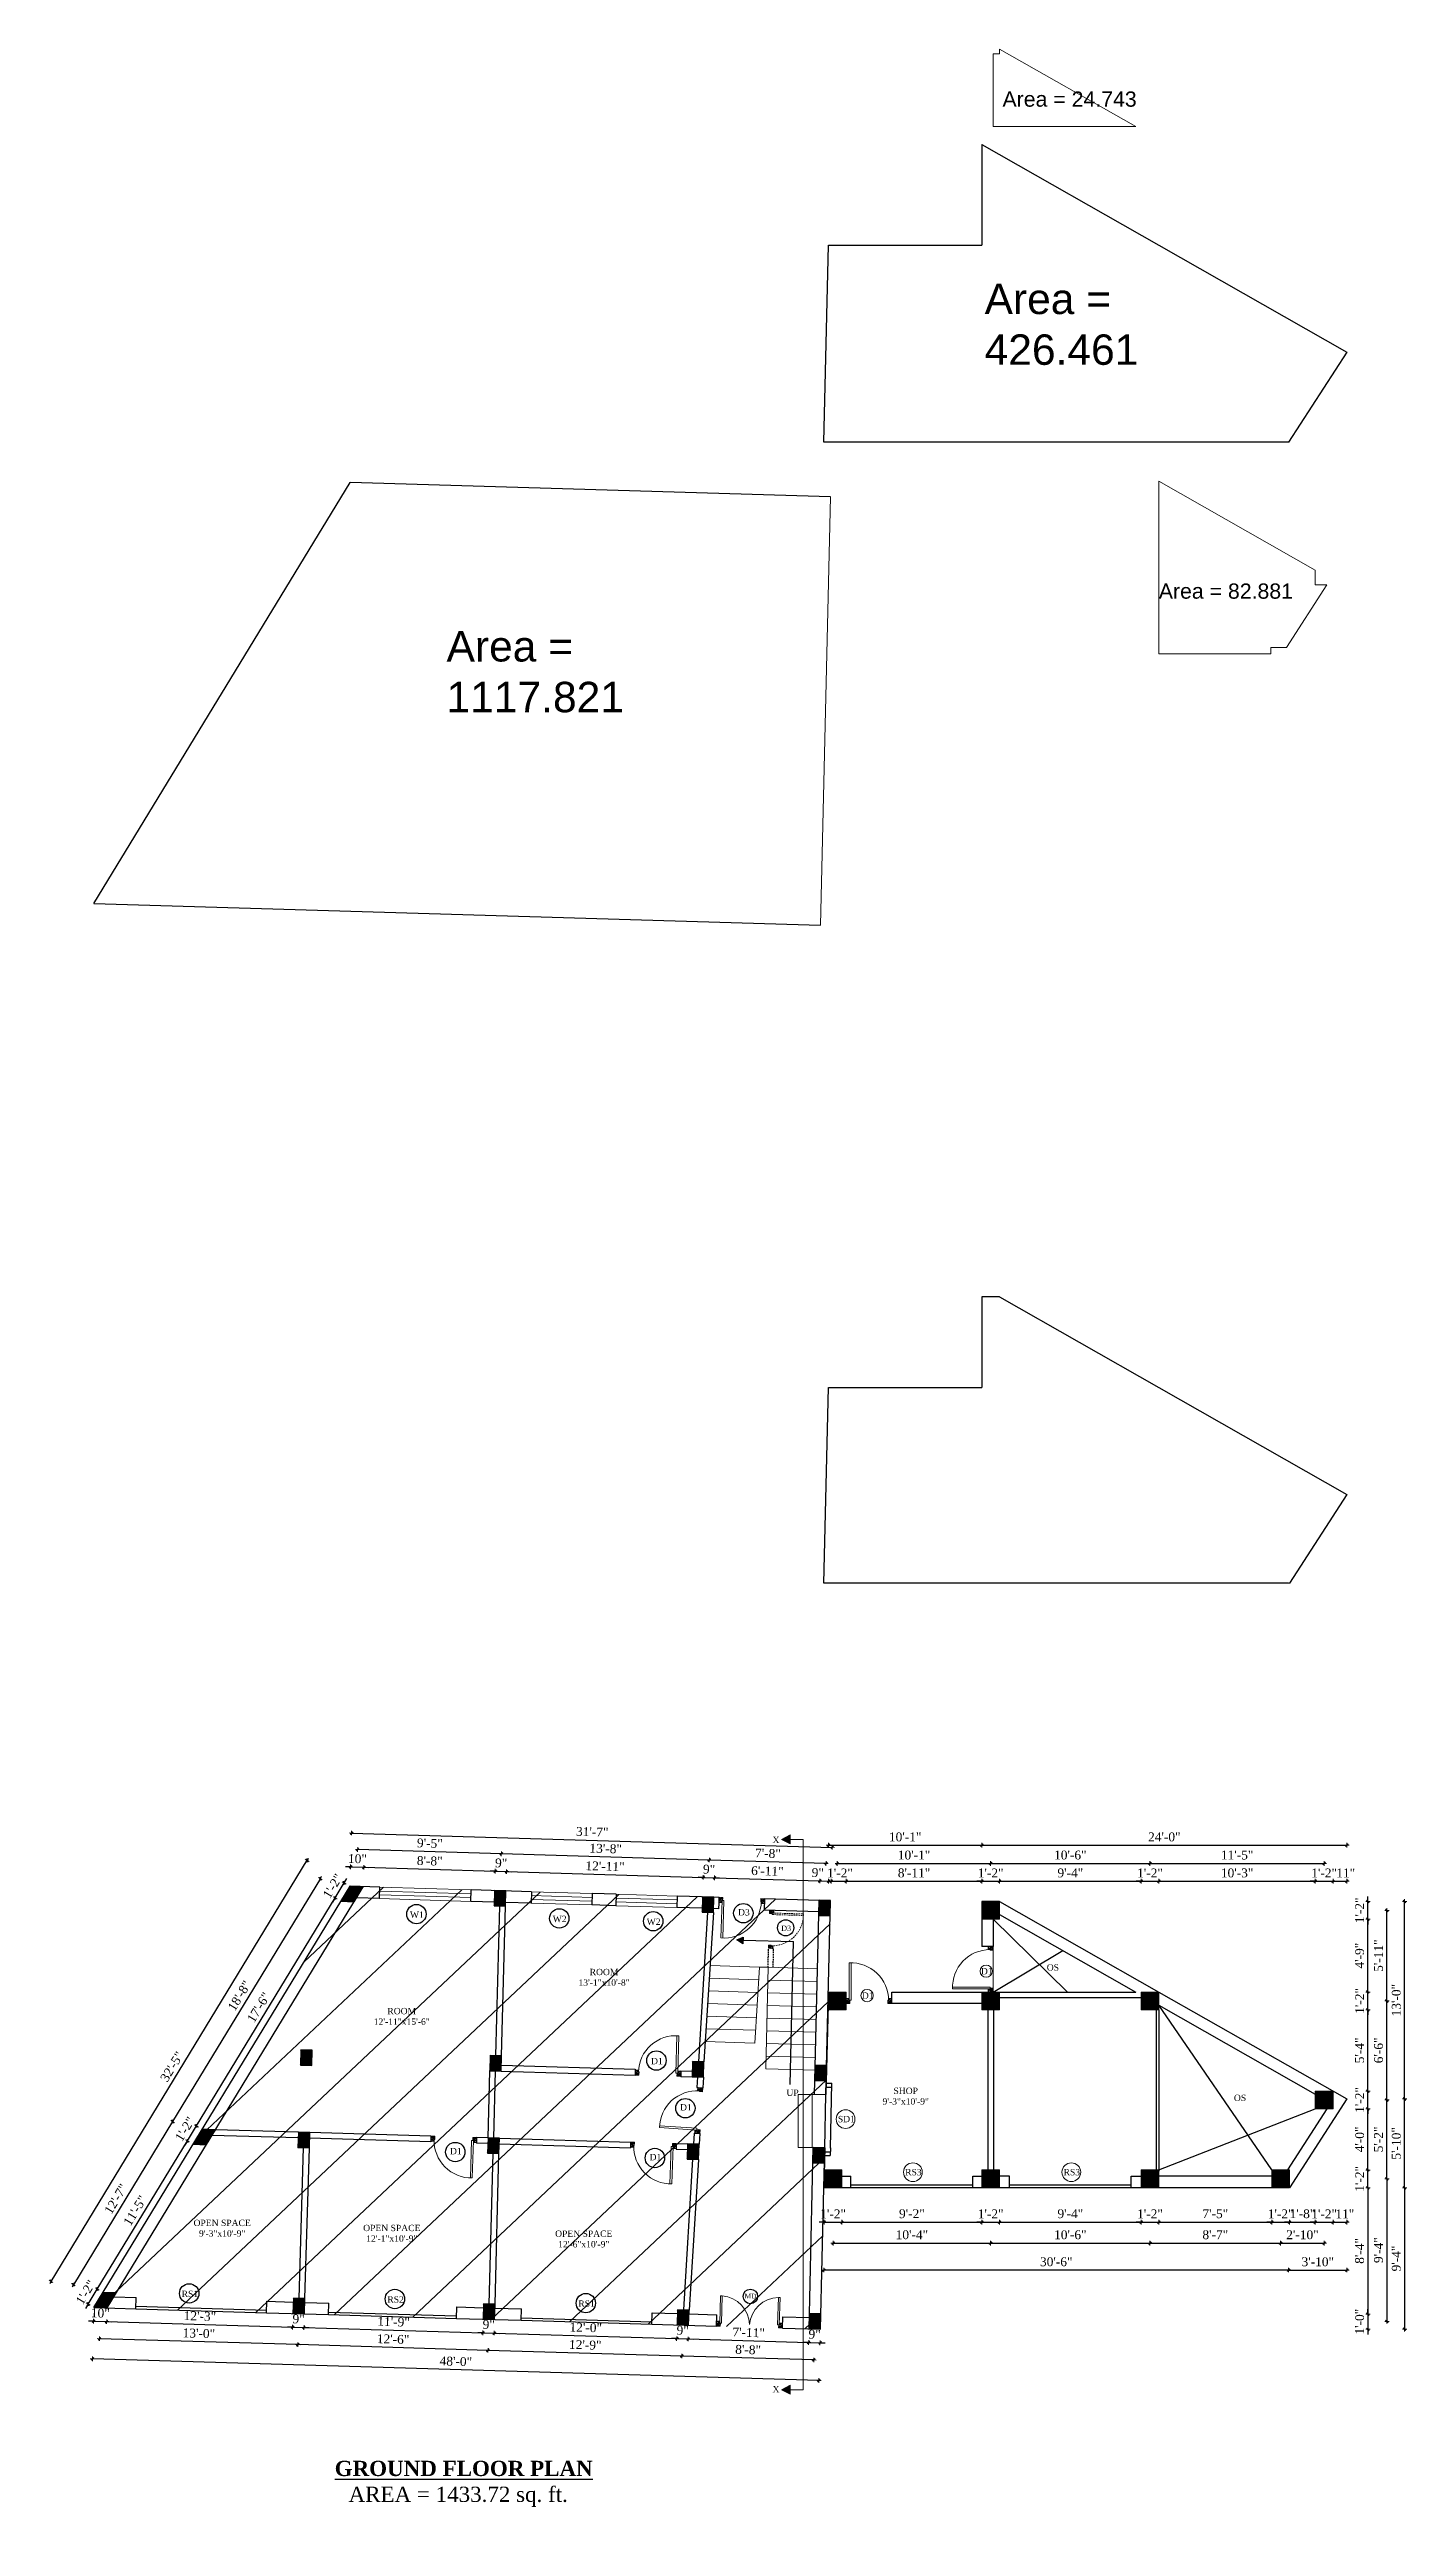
# Model space of a CAD drawing. Header units: inches. Extents: x 4069 to 291496, y -47643 to 12535.
# Drawn here: x 119735 to 120805, y -23437 to -21499 of the extents above; entities that cross this region are included whole.
import ezdxf

# ---------------------------------------------------------------- set-up
doc = ezdxf.new("R2010")
doc.units = ezdxf.units.IN
doc.header["$LTSCALE"] = 5
doc.header["$MEASUREMENT"] = 0
doc.linetypes.add('HIDDEN', pattern=[0.375, 0.25, -0.125])
for name, color, linetype, lineweight in [('A-WALL', 7, 'Continuous', 9), ('Dimension', 7, 'Continuous', 18), ('DOOR', 62, 'Continuous', 0), ('Dw', 2, 'Continuous', 18), ('tefriş', 30, 'Continuous', 9)]:
    doc.layers.add(name, color=color, linetype=linetype, lineweight=lineweight)
doc.layers.add('dim line', color=7, linetype='Continuous', lineweight=15, true_color=0xfab2b2)
doc.layers.add('TEXT', color=6, linetype='Continuous')
doc.layers.add('WALL', color=7, linetype='Continuous')
doc.styles.add('ordinary', font='times.ttf')
doc.styles.get("Standard").update_dxf_attribs({"font": 'arial.ttf'})
doc.dimstyles.new('Copy of 96', dxfattribs={"dimtxt": 7, "dimasz": 4, "dimexe": 0.5, "dimexo": 0.5, "dimgap": 3, "dimtad": 1, "dimdec": 1, "dimzin": 11, "dimdsep": 46, "dimlunit": 4, "dimtxsty": 'ordinary', "dimblk": 'OBLIQUE', "dimcen": 0.09, "dimse1": 1, "dimse2": 1, "dimclrt": 6, "dimazin": 0, "dimtfac": 1, "dimtdec": 1, "dimtix": 1, "dimtmove": 2, "dimatfit": 3, "dimldrblk": 'leader', "dimfxl": 0.5, "dimfxlon": 1, "dimtolj": 1, "dimtzin": 0, "dimarcsym": 0})

msp = doc.modelspace()

# ---------------------------------------------------------------- texts
at = {"layer": 'A-WALL', "ltscale": 5, "attachment_point": 1}
for s, insert, char_height in [('Area = 24.743', (120486.14026, -21532.27837), 12), ('Area = 426.461', (120472.04848, -21683.78229), 24), ('Area = 82.881', (120609.36052, -21920.19886), 12), ('Area = 1117.821', (120047.89094, -21957.71426), 24)]:
    msp.add_mtext_dynamic_manual_height_columns(s, width=196.0498958, gutter_width=1, heights=[0], dxfattribs=dict(at, insert=insert, char_height=char_height))
at = {"layer": 'TEXT', "style": 'ordinary'}
for s, height, p in [('W1', 5, (120019.01036, -22972.26937)), ('W2', 5, (120131.61195, -22975.631)), ('W2', 5, (120205.64671, -22977.84126)), ('D3', 5, (120277.6623, -22970.41881)), ('D3', 4.1665, (120311.70615, -22982.57598)), ('D1', 5, (120469.13615, -23016.83021)), ('OS', 5, (120521.02937, -23013.89449)), ('D1', 5, (120375.23106, -23036.05078)), ('D1', 5, (120209.07007, -23087.72396)), ('UP', 5, (120315.79369, -23112.68145)), ('OS', 5, (120668.58205, -23116.72515)), ('D1', 5, (120231.93832, -23124.17678)), ('SD1', 5, (120356.34404, -23133.43023)), ('D1', 5, (120050.58715, -23158.72653)), ('D1', 5, (120207.93729, -23163.4241)), ('RS3', 5, (120409.39012, -23175.26535)), ('RS3', 5, (120534.27895, -23175.26535)), ('RS1', 5, (119839.03551, -23271.27051)), ('RS2', 5, (120001.19445, -23275.69588)), ('MD', 3.75, (120282.88872, -23272.38615)), ('RS1', 5, (120151.73691, -23278.94297))]:
    msp.add_text(s, height=height, dxfattribs=at).set_placement(p)
at = {"layer": 'TEXT', "char_height": 5, "attachment_point": 8, "style": 'ordinary'}
for s, insert in [('ROOM\\P13\'-1"x10\'-8"', (120172.02584, -23025.88949)), ('ROOM\\P12\'-11"x15\'-6"', (120012.52691, -23056.69436)), ('SHOP\\P9\'-3"x10\'-9"', (120409.84089, -23119.60122)), ('OPEN SPACE\\P9\'-3"x10\'-9"', (119870.98057, -23223.71928)), ('OPEN SPACE\\P12\'-1"x10\'-9"', (120004.69678, -23227.71128)), ('OPEN SPACE\\P12\'-6"x10\'-9"', (120156.01976, -23232.22891))]:
    msp.add_mtext_dynamic_manual_height_columns(s, width=101.5687276, gutter_width=1720.71691, heights=[0], dxfattribs=dict(at, insert=insert))
at = {"layer": 'TEXT', "char_height": 12, "width": 219.8150831, "attachment_point": 8, "style": 'ordinary'}
for s, insert in [('{\\fTimes New Roman|b1|i0|c0|p18;\\LGROUND FLOOR PLAN}', (120061.38096, -23412.5644)), ('AREA = 1433.72 sq. ft.', (120057.07443, -23436.68739))]:
    msp.add_mtext(s, dxfattribs=dict(at, insert=insert))

# ---------------------------------------------------------------- blocks, each defined once
blk = doc.blocks.new('C1a')
at = {"color": 1, "ltscale": 5}
for p, q in [((18657.7, 4625.8), (18648.7, 4625.8)), ((18648.7, 4625.8), (18648.8, 4613.8)), ((18648.8, 4613.8), (18657.8, 4613.8)), ((18657.8, 4613.8), (18657.7, 4625.8))]:
    blk.add_line(p, q, dxfattribs=at)
blk = doc.blocks.new('c2a')
at = {"color": 1, "ltscale": 5}
for p, q in [((18091.6, 4625.8), (18084.8, 4613.8)), ((18084.8, 4613.8), (18095.2, 4613.8)), ((18102, 4625.8), (18091.6, 4625.8)), ((18095.2, 4613.8), (18102, 4625.8))]:
    blk.add_line(p, q, dxfattribs=at)
blk = doc.blocks.new('A$C27B36B59')
at = {"layer": 'DOOR'}
for p, q in [((0, 4), (0, 0)), ((2.5, 4), (0, 4)), ((0, 0), (3, 0)), ((2.5, 2.5), (2.5, 4)), ((3, 2.5), (2.5, 2.5)), ((3, 0), (3, 2.5))]:
    blk.add_line(p, q, dxfattribs=at)
for centre, radius, start, end in [((-1.4, -0.5), 4.75, 22.1411, 72.838), ((1.3, 2.1), 1.64, 45.138, 144.8948), ((2.2, 0.3), 2.49, 83.3149, 152.658), ((0.1, 0.4), 2.05, 349.4875, 93.6805), ((2, -0.5), 2.01, 58.7447, 166.495), ((-0.1, 0.3), 1.13, 343.542, 86.947), ((2.1, -0.4), 1.17, 38.2816, 160.1519)]:
    blk.add_arc(centre, radius, start, end, dxfattribs=at)
blk = doc.blocks.new('D2')
at = {"layer": 'DOOR'}
for p, q in [((74474, 24047.6), (74474, 24018.1)), ((74474, 24047.6), (74475.5, 24047.6)), ((74475.5, 24047.6), (74475.5, 24018.1))]:
    blk.add_line(p, q, dxfattribs=at)
blk.add_arc((74474, 24047.6), 29.5, 180, 272.9146, dxfattribs=at)
at = {"layer": 'DOOR', "xscale": -1, "rotation": 180}
blk.add_blockref('A$C27B36B59', (74442, 24050.1), dxfattribs=at)
at = {"layer": 'DOOR', "rotation": 180}
blk.add_blockref('A$C27B36B59', (74478, 24050.1), dxfattribs=at)
blk = doc.blocks.new('smalldoor hidden')
at = {"layer": 'DOOR', "linetype": 'HIDDEN'}
for p, q in [((9851.6, -757.2), (9876.2, -757.2)), ((9851.6, -758.4), (9851.6, -757.2)), ((9851.6, -758.4), (9876.2, -758.4))]:
    blk.add_line(p, q, dxfattribs=at)
blk.add_arc((9851.6, -758.4), 24.6, 270, 2.9146, dxfattribs=at)
at = {"layer": 'DOOR', "linetype": 'HIDDEN', "yscale": 0.8333000000020547, "zscale": 0.8333000000002357, "rotation": 270}
for p, xscale in [((9849.5, -755.1), 0.8332999999984168), ((9849.5, -785.1), -0.8332999999984168)]:
    blk.add_blockref('A$C27B36B59', p, dxfattribs=dict(at, xscale=xscale))
blk = doc.blocks.new('x-x')
at = {"ltscale": 5}
for points in [[(11364, -701.5), (11364, -694.5), (11357.1, -698.1)], [(11364, -1135.5), (11364, -1128.5), (11357.1, -1132.1)]]:
    blk.add_hatch(color=256, dxfattribs=at).paths.add_polyline_path(points)
for p, q in [((11364, -694.5), (11357.1, -698.1)), ((11364, -701.5), (11364, -694.5)), ((11357.1, -698.1), (11364, -701.5)), ((11374.1, -698.1), (11364, -698.1)), ((11374.1, -698.1), (11374.1, -1132.1)), ((11364, -1128.5), (11357.1, -1132.1)), ((11357.1, -1132.1), (11364, -1135.5)), ((11364, -1135.5), (11364, -1128.5)), ((11374.1, -1132.1), (11364, -1132.1))]:
    blk.add_line(p, q, dxfattribs=at)
at = {"layer": 'A-WALL', "color": 1, "ltscale": 5}
blk.add_line((11374.1, -1120.1), (11374.1, -1132.1), dxfattribs=at)
at = {"layer": 'TEXT', "style": 'ordinary'}
for p in [(11350.1, -701), (11350.1, -1134.1)]:
    blk.add_text('X', height=5, dxfattribs=at).set_placement(p)
blk = doc.blocks.new('oblique')
at = {"color": 0, "lineweight": -2}
blk.add_line((0.25, 0.25), (-0.25, -0.25), dxfattribs=at)
at = {"layer": 'dim line', "lineweight": 9}
for p, q in [((-0.4375, 0), (0.4375, 0)), ((0, 0.4375), (0, -0.4375))]:
    blk.add_line(p, q, dxfattribs=at)
blk = doc.blocks.new('*D2936')
at = {"layer": 'A-WALL', "color": 0, "lineweight": -2, "ltscale": 50, "transparency": 16777216}
blk.add_line((120337.4, -23320.9), (120233.4, -23317.8), dxfattribs=at)
at = {"layer": 'Defpoints', "color": 0, "ltscale": 50, "transparency": 16777216}
for p in [(120234.2, -23293.4), (120338.1, -23296.5), (120233.4, -23317.8)]:
    blk.add_point(p, dxfattribs=at)
at = {"layer": 'A-WALL', "color": 0, "lineweight": -2, "ltscale": 50, "transparency": 16777216, "xscale": 4, "yscale": 4, "zscale": 4}
for p, rotation in [((120233.4, -23317.8), 178.2899854281403), ((120337.4, -23320.9), 358.2899854281403)]:
    blk.add_blockref('oblique', p, dxfattribs=dict(at, rotation=rotation))
at = {"layer": 'A-WALL', "color": 6, "ltscale": 50, "transparency": 16777216, "insert": (120285.6, -23312.8), "char_height": 7, "attachment_point": 5, "rotation": 358.29, "style": 'ordinary'}
blk.add_mtext('\\A1;8\'-8"', dxfattribs=at)
blk = doc.blocks.new('_OBLIQUE')
at = {"color": 0, "linetype": 'ByBlock'}
blk.add_line((-0.5, -0.5), (0.5, 0.5), dxfattribs=at)
blk = doc.blocks.new('leader')
at = {"layer": 'Dimension'}
for p, q in [((-4.42, 0), (4.42, 0)), ((0, -4.33), (0, 4.33))]:
    blk.add_line(p, q, dxfattribs=at)
blk = doc.blocks.new('*D2937')
at = {"layer": 'A-WALL', "color": 0, "lineweight": -2, "ltscale": 50, "transparency": 16777216}
blk.add_line((120233.4, -23317.8), (120080.5, -23313.3), dxfattribs=at)
at = {"layer": 'Defpoints', "color": 0, "ltscale": 50, "transparency": 16777216}
for p in [(120081.2, -23288.9), (120234.2, -23293.4), (120080.5, -23313.3)]:
    blk.add_point(p, dxfattribs=at)
at = {"layer": 'A-WALL', "color": 0, "lineweight": -2, "ltscale": 50, "transparency": 16777216, "xscale": 4, "yscale": 4, "zscale": 4}
for p, rotation in [((120080.5, -23313.3), 178.2899854281424), ((120233.4, -23317.8), 358.2899854281424)]:
    blk.add_blockref('oblique', p, dxfattribs=dict(at, rotation=rotation))
at = {"layer": 'A-WALL', "color": 6, "ltscale": 50, "transparency": 16777216, "insert": (120157.2, -23309), "char_height": 7, "attachment_point": 5, "rotation": 358.29, "style": 'ordinary'}
blk.add_mtext('\\A1;12\'-9"', dxfattribs=at)
blk = doc.blocks.new('*D2938')
at = {"layer": 'A-WALL', "color": 0, "lineweight": -2, "ltscale": 50, "transparency": 16777216}
blk.add_line((120080.5, -23313.3), (119930.6, -23308.8), dxfattribs=at)
at = {"layer": 'Defpoints', "color": 0, "ltscale": 50, "transparency": 16777216}
for p in [(119931.3, -23284.4), (120081.2, -23288.9), (119930.6, -23308.8)]:
    blk.add_point(p, dxfattribs=at)
at = {"layer": 'A-WALL', "color": 0, "lineweight": -2, "ltscale": 50, "transparency": 16777216, "xscale": 4, "yscale": 4, "zscale": 4}
for p, rotation in [((119930.6, -23308.8), 178.2899854281424), ((120080.5, -23313.3), 358.2899854281424)]:
    blk.add_blockref('oblique', p, dxfattribs=dict(at, rotation=rotation))
at = {"layer": 'A-WALL', "color": 6, "ltscale": 50, "transparency": 16777216, "insert": (120005.7, -23304.5), "char_height": 7, "attachment_point": 5, "rotation": 358.29, "style": 'ordinary'}
blk.add_mtext('\\A1;12\'-6"', dxfattribs=at)
blk = doc.blocks.new('*D2939')
at = {"layer": 'A-WALL', "color": 0, "lineweight": -2, "ltscale": 50, "transparency": 16777216}
blk.add_line((119930.6, -23308.8), (119774.3, -23304.1), dxfattribs=at)
at = {"layer": 'Defpoints', "color": 0, "ltscale": 50, "transparency": 16777216}
for p in [(119775, -23279.7), (119931.3, -23284.4), (119774.3, -23304.1)]:
    blk.add_point(p, dxfattribs=at)
at = {"layer": 'A-WALL', "color": 0, "lineweight": -2, "ltscale": 50, "transparency": 16777216, "xscale": 4, "yscale": 4, "zscale": 4}
for p, rotation in [((119774.3, -23304.1), 178.2899854281424), ((119930.6, -23308.8), 358.2899854281424)]:
    blk.add_blockref('oblique', p, dxfattribs=dict(at, rotation=rotation))
at = {"layer": 'A-WALL', "color": 6, "ltscale": 50, "transparency": 16777216, "insert": (119852.6, -23299.9), "char_height": 7, "attachment_point": 5, "rotation": 358.29, "style": 'ordinary'}
blk.add_mtext('\\A1;13\'-0"', dxfattribs=at)
blk = doc.blocks.new('*D2925')
at = {"layer": 'A-WALL', "color": 0, "lineweight": -2, "ltscale": 50, "transparency": 16777216}
blk.add_line((120341.4, -23337.1), (119768.7, -23320), dxfattribs=at)
at = {"layer": 'Defpoints', "color": 0, "ltscale": 50, "transparency": 16777216}
for p in [(119769.9, -23279.6), (120342.6, -23296.7), (119768.7, -23320)]:
    blk.add_point(p, dxfattribs=at)
at = {"layer": 'A-WALL', "color": 0, "lineweight": -2, "ltscale": 50, "transparency": 16777216, "xscale": 4, "yscale": 4, "zscale": 4}
for p, rotation in [((119768.7, -23320), 178.2899854281424), ((120341.4, -23337.1), 358.2899854281424)]:
    blk.add_blockref('oblique', p, dxfattribs=dict(at, rotation=rotation))
at = {"layer": 'A-WALL', "color": 6, "ltscale": 50, "transparency": 16777216, "insert": (120055.2, -23322), "char_height": 7, "attachment_point": 5, "rotation": 358.29, "style": 'ordinary'}
blk.add_mtext('\\A1;48\'-0"', dxfattribs=at)
blk = doc.blocks.new('*D2940')
at = {"layer": 'A-WALL', "color": 0, "lineweight": -2, "ltscale": 50, "transparency": 16777216}
for p, q in [((119765.3, -23276.8), (119772.5, -23265)), ((119772.5, -23265), (119774.5, -23261.6)), ((119765.3, -23276.8), (119763.2, -23280.2))]:
    blk.add_line(p, q, dxfattribs=at)
at = {"layer": 'Defpoints', "color": 0, "ltscale": 50, "transparency": 16777216}
for p in [(119772.5, -23265), (119777, -23267.8), (119769.9, -23279.6)]:
    blk.add_point(p, dxfattribs=at)
at = {"layer": 'A-WALL', "color": 0, "lineweight": -2, "ltscale": 50, "transparency": 16777216, "xscale": 4, "yscale": 4, "zscale": 4}
for p, rotation in [((119772.5, -23265), 238.7014709224131), ((119765.3, -23276.8), 58.70147092241314)]:
    blk.add_blockref('oblique', p, dxfattribs=dict(at, rotation=rotation))
at = {"layer": 'A-WALL', "color": 6, "ltscale": 50, "transparency": 16777216, "insert": (119763.3, -23267.5), "char_height": 7, "attachment_point": 5, "rotation": 58.7015, "style": 'ordinary'}
blk.add_mtext('\\A1;1\'-2"', dxfattribs=at)
blk = doc.blocks.new('*D2941')
at = {"layer": 'A-WALL', "color": 0, "lineweight": -2, "ltscale": 50, "transparency": 16777216}
blk.add_line((119772.5, -23265), (119843.6, -23148.1), dxfattribs=at)
at = {"layer": 'Defpoints', "color": 0, "ltscale": 50, "transparency": 16777216}
for p in [(119843.6, -23148.1), (119848.1, -23150.8), (119777, -23267.8)]:
    blk.add_point(p, dxfattribs=at)
at = {"layer": 'A-WALL', "color": 0, "lineweight": -2, "ltscale": 50, "transparency": 16777216, "xscale": 4, "yscale": 4, "zscale": 4}
for p, rotation in [((119843.6, -23148.1), 58.70147092266077), ((119772.5, -23265), 238.7014709226608)]:
    blk.add_blockref('oblique', p, dxfattribs=dict(at, rotation=rotation))
at = {"layer": 'A-WALL', "color": 6, "ltscale": 50, "transparency": 16777216, "insert": (119802.4, -23203.1), "char_height": 7, "attachment_point": 5, "rotation": 58.7015, "style": 'ordinary'}
blk.add_mtext('\\A1;11\'-5"', dxfattribs=at)
blk = doc.blocks.new('*D2942')
at = {"layer": 'A-WALL', "color": 0, "lineweight": -2, "ltscale": 50, "transparency": 16777216}
for p, q in [((119843.6, -23148.1), (119850.7, -23136.3)), ((119850.7, -23136.3), (119852.8, -23132.9)), ((119843.6, -23148.1), (119841.5, -23151.5))]:
    blk.add_line(p, q, dxfattribs=at)
at = {"layer": 'Defpoints', "color": 0, "ltscale": 50, "transparency": 16777216}
for p in [(119850.7, -23136.3), (119848.1, -23150.8), (119855.3, -23139)]:
    blk.add_point(p, dxfattribs=at)
at = {"layer": 'A-WALL', "color": 0, "lineweight": -2, "ltscale": 50, "transparency": 16777216, "xscale": 4, "yscale": 4, "zscale": 4}
for p, rotation in [((119850.7, -23136.3), 238.7014709226608), ((119843.6, -23148.1), 58.70147092266078)]:
    blk.add_blockref('oblique', p, dxfattribs=dict(at, rotation=rotation))
at = {"layer": 'A-WALL', "color": 6, "ltscale": 50, "transparency": 16777216, "insert": (119841.6, -23138.8), "char_height": 7, "attachment_point": 5, "rotation": 58.7015, "style": 'ordinary'}
blk.add_mtext('\\A1;1\'-2"', dxfattribs=at)
blk = doc.blocks.new('*D2943')
at = {"layer": 'A-WALL', "color": 0, "lineweight": -2, "ltscale": 50, "transparency": 16777216}
blk.add_line((119850.7, -23136.3), (119960.1, -22956.5), dxfattribs=at)
at = {"layer": 'Defpoints', "color": 0, "ltscale": 50, "transparency": 16777216}
for p in [(119960.1, -22956.5), (119964.6, -22959.2), (119855.3, -23139)]:
    blk.add_point(p, dxfattribs=at)
at = {"layer": 'A-WALL', "color": 0, "lineweight": -2, "ltscale": 50, "transparency": 16777216, "xscale": 4, "yscale": 4, "zscale": 4}
for p, rotation in [((119960.1, -22956.5), 58.70147092266077), ((119850.7, -23136.3), 238.7014709226608)]:
    blk.add_blockref('oblique', p, dxfattribs=dict(at, rotation=rotation))
at = {"layer": 'A-WALL', "color": 6, "ltscale": 50, "transparency": 16777216, "insert": (119899.8, -23042.9), "char_height": 7, "attachment_point": 5, "rotation": 58.7015, "style": 'ordinary'}
blk.add_mtext('\\A1;17\'-6"', dxfattribs=at)
blk = doc.blocks.new('*D2944')
at = {"layer": 'A-WALL', "color": 0, "lineweight": -2, "ltscale": 50, "transparency": 16777216}
for p, q in [((119967.2, -22944.7), (119969.3, -22941.2)), ((119960.1, -22956.5), (119958, -22959.9)), ((119960.1, -22956.5), (119967.2, -22944.7))]:
    blk.add_line(p, q, dxfattribs=at)
at = {"layer": 'Defpoints', "color": 0, "ltscale": 50, "transparency": 16777216}
for p in [(119964.6, -22959.2), (119967.2, -22944.7), (119971.8, -22947.4)]:
    blk.add_point(p, dxfattribs=at)
at = {"layer": 'A-WALL', "color": 0, "lineweight": -2, "ltscale": 50, "transparency": 16777216, "xscale": 4, "yscale": 4, "zscale": 4}
for p, rotation in [((119967.2, -22944.7), 238.7014709226608), ((119960.1, -22956.5), 58.70147092266078)]:
    blk.add_blockref('oblique', p, dxfattribs=dict(at, rotation=rotation))
at = {"layer": 'A-WALL', "color": 6, "ltscale": 50, "transparency": 16777216, "insert": (119958.1, -22947.2), "char_height": 7, "attachment_point": 5, "rotation": 58.7015, "style": 'ordinary'}
blk.add_mtext('\\A1;1\'-2"', dxfattribs=at)
blk = doc.blocks.new('*D2945')
at = {"layer": 'A-WALL', "color": 0, "lineweight": -2, "ltscale": 50, "transparency": 16777216}
blk.add_line((119948.4, -22941.3), (119831.9, -23132.9), dxfattribs=at)
at = {"layer": 'Defpoints', "color": 0, "ltscale": 50, "transparency": 16777216}
for p in [(119968.2, -22953.3), (119831.9, -23132.9), (119851.7, -23144.9)]:
    blk.add_point(p, dxfattribs=at)
at = {"layer": 'A-WALL', "color": 0, "lineweight": -2, "ltscale": 50, "transparency": 16777216, "xscale": 4, "yscale": 4, "zscale": 4}
for p, rotation in [((119948.4, -22941.3), 58.70147092240802), ((119831.9, -23132.9), 238.701470922408)]:
    blk.add_blockref('oblique', p, dxfattribs=dict(at, rotation=rotation))
at = {"layer": 'A-WALL', "color": 6, "ltscale": 50, "transparency": 16777216, "insert": (119884.6, -23033.7), "char_height": 7, "attachment_point": 5, "rotation": 58.7015, "style": 'ordinary'}
blk.add_mtext('\\A1;18\'-8"', dxfattribs=at)
blk = doc.blocks.new('*D2946')
at = {"layer": 'A-WALL', "color": 0, "lineweight": -2, "ltscale": 50, "transparency": 16777216}
blk.add_line((119831.9, -23132.9), (119753.7, -23261.6), dxfattribs=at)
at = {"layer": 'Defpoints', "color": 0, "ltscale": 50, "transparency": 16777216}
for p in [(119851.7, -23144.9), (119753.7, -23261.6), (119773.4, -23273.7)]:
    blk.add_point(p, dxfattribs=at)
at = {"layer": 'A-WALL', "color": 0, "lineweight": -2, "ltscale": 50, "transparency": 16777216, "xscale": 4, "yscale": 4, "zscale": 4}
for p, rotation in [((119831.9, -23132.9), 58.70147092266078), ((119753.7, -23261.6), 238.7014709226608)]:
    blk.add_blockref('oblique', p, dxfattribs=dict(at, rotation=rotation))
at = {"layer": 'A-WALL', "color": 6, "ltscale": 50, "transparency": 16777216, "insert": (119787.2, -23193.9), "char_height": 7, "attachment_point": 5, "rotation": 58.7015, "style": 'ordinary'}
blk.add_mtext('\\A1;12\'-7"', dxfattribs=at)
blk = doc.blocks.new('*D2926')
at = {"layer": 'A-WALL', "color": 0, "lineweight": -2, "ltscale": 50, "transparency": 16777216}
blk.add_line((119736.1, -23259), (119938, -22926.9), dxfattribs=at)
at = {"layer": 'Defpoints', "color": 0, "ltscale": 50, "transparency": 16777216}
for p in [(119938, -22926.9), (119971.8, -22947.4), (119769.9, -23279.6)]:
    blk.add_point(p, dxfattribs=at)
at = {"layer": 'A-WALL', "color": 0, "lineweight": -2, "ltscale": 50, "transparency": 16777216, "xscale": 4, "yscale": 4, "zscale": 4}
for p, rotation in [((119938, -22926.9), 58.70147092240928), ((119736.1, -23259), 238.7014709224093)]:
    blk.add_blockref('oblique', p, dxfattribs=dict(at, rotation=rotation))
at = {"layer": 'A-WALL', "color": 6, "ltscale": 50, "transparency": 16777216, "insert": (119831.4, -23089.6), "char_height": 7, "attachment_point": 5, "rotation": 58.7015, "style": 'ordinary'}
blk.add_mtext('\\A1;32\'-5"', dxfattribs=at)
blk = doc.blocks.new('*D2947')
at = {"layer": 'A-WALL', "color": 0, "lineweight": -2, "ltscale": 50, "transparency": 16777216}
for p, q in [((119972.2, -22932.1), (119968.2, -22932)), ((119972.2, -22932.1), (119982.6, -22932.4)), ((119982.6, -22932.4), (119986.6, -22932.6))]:
    blk.add_line(p, q, dxfattribs=at)
at = {"layer": 'Defpoints', "color": 0, "ltscale": 50, "transparency": 16777216}
for p in [(119982.6, -22932.4), (119971.8, -22947.4), (119982.1, -22947.7)]:
    blk.add_point(p, dxfattribs=at)
at = {"layer": 'A-WALL', "color": 0, "lineweight": -2, "ltscale": 50, "transparency": 16777216, "xscale": 4, "yscale": 4, "zscale": 4}
for p, rotation in [((119972.2, -22932.1), 358.2899854281655), ((119982.6, -22932.4), 178.2899854281655)]:
    blk.add_blockref('oblique', p, dxfattribs=dict(at, rotation=rotation))
at = {"layer": 'A-WALL', "color": 6, "ltscale": 50, "transparency": 16777216, "insert": (119977.6, -22925.7), "char_height": 7, "attachment_point": 5, "rotation": 358.29, "style": 'ordinary'}
blk.add_mtext('\\A1;10"', dxfattribs=at)
blk = doc.blocks.new('*D2948')
at = {"layer": 'A-WALL', "color": 0, "lineweight": -2, "ltscale": 50, "transparency": 16777216}
blk.add_line((119982.6, -22932.4), (120086.2, -22935.5), dxfattribs=at)
at = {"layer": 'Defpoints', "color": 0, "ltscale": 50, "transparency": 16777216}
for p in [(120086.2, -22935.5), (119982.1, -22947.7), (120085.7, -22950.8)]:
    blk.add_point(p, dxfattribs=at)
at = {"layer": 'A-WALL', "color": 0, "lineweight": -2, "ltscale": 50, "transparency": 16777216, "xscale": 4, "yscale": 4, "zscale": 4}
for p, rotation in [((119982.6, -22932.4), 178.2899854281425), ((120086.2, -22935.5), 358.2899854281425)]:
    blk.add_blockref('oblique', p, dxfattribs=dict(at, rotation=rotation))
at = {"layer": 'A-WALL', "color": 6, "ltscale": 50, "transparency": 16777216, "insert": (120034.6, -22927.4), "char_height": 7, "attachment_point": 5, "rotation": 358.29, "style": 'ordinary'}
blk.add_mtext('\\A1;8\'-8"', dxfattribs=at)
blk = doc.blocks.new('*D2949')
at = {"layer": 'A-WALL', "color": 0, "lineweight": -2, "ltscale": 50, "transparency": 16777216}
for p, q in [((120086.2, -22935.5), (120082.2, -22935.4)), ((120086.2, -22935.5), (120095.2, -22935.8)), ((120095.2, -22935.8), (120099.2, -22935.9))]:
    blk.add_line(p, q, dxfattribs=at)
at = {"layer": 'Defpoints', "color": 0, "ltscale": 50, "transparency": 16777216}
for p in [(120095.2, -22935.8), (120085.7, -22950.8), (120094.7, -22951.1)]:
    blk.add_point(p, dxfattribs=at)
at = {"layer": 'A-WALL', "color": 0, "lineweight": -2, "ltscale": 50, "transparency": 16777216, "xscale": 4, "yscale": 4, "zscale": 4}
for p, rotation in [((120086.2, -22935.5), 358.2899854281425), ((120095.2, -22935.8), 178.2899854281425)]:
    blk.add_blockref('oblique', p, dxfattribs=dict(at, rotation=rotation))
at = {"layer": 'A-WALL', "color": 6, "ltscale": 50, "transparency": 16777216, "insert": (120090.9, -22929.1), "char_height": 7, "attachment_point": 5, "rotation": 358.29, "style": 'ordinary'}
blk.add_mtext('\\A1;9"', dxfattribs=at)
blk = doc.blocks.new('*D2950')
at = {"layer": 'A-WALL', "color": 0, "lineweight": -2, "ltscale": 50, "transparency": 16777216}
blk.add_line((120095.2, -22935.8), (120250.1, -22940.4), dxfattribs=at)
at = {"layer": 'Defpoints', "color": 0, "ltscale": 50, "transparency": 16777216}
for p in [(120250.1, -22940.4), (120094.7, -22951.1), (120249.7, -22955.7)]:
    blk.add_point(p, dxfattribs=at)
at = {"layer": 'A-WALL', "color": 0, "lineweight": -2, "ltscale": 50, "transparency": 16777216, "xscale": 4, "yscale": 4, "zscale": 4}
for p, rotation in [((120095.2, -22935.8), 178.2899854281425), ((120250.1, -22940.4), 358.2899854281425)]:
    blk.add_blockref('oblique', p, dxfattribs=dict(at, rotation=rotation))
at = {"layer": 'A-WALL', "color": 6, "ltscale": 50, "transparency": 16777216, "insert": (120172.8, -22931.6), "char_height": 7, "attachment_point": 5, "rotation": 358.29, "style": 'ordinary'}
blk.add_mtext('\\A1;12\'-11"', dxfattribs=at)
blk = doc.blocks.new('*D2951')
at = {"layer": 'A-WALL', "color": 0, "lineweight": -2, "ltscale": 50, "transparency": 16777216}
for p, q in [((120250.1, -22940.4), (120246.1, -22940.3)), ((120250.1, -22940.4), (120259.1, -22940.7)), ((120259.1, -22940.7), (120263.1, -22940.8))]:
    blk.add_line(p, q, dxfattribs=at)
at = {"layer": 'Defpoints', "color": 0, "ltscale": 50, "transparency": 16777216}
for p in [(120259.1, -22940.7), (120249.7, -22955.7), (120258.7, -22956)]:
    blk.add_point(p, dxfattribs=at)
at = {"layer": 'A-WALL', "color": 0, "lineweight": -2, "ltscale": 50, "transparency": 16777216, "xscale": 4, "yscale": 4, "zscale": 4}
for p, rotation in [((120250.1, -22940.4), 358.2899854281425), ((120259.1, -22940.7), 178.2899854281425)]:
    blk.add_blockref('oblique', p, dxfattribs=dict(at, rotation=rotation))
at = {"layer": 'A-WALL', "color": 6, "ltscale": 50, "transparency": 16777216, "insert": (120254.8, -22934), "char_height": 7, "attachment_point": 5, "rotation": 358.29, "style": 'ordinary'}
blk.add_mtext('\\A1;9"', dxfattribs=at)
blk = doc.blocks.new('*D2952')
at = {"layer": 'A-WALL', "color": 0, "lineweight": -2, "ltscale": 50, "transparency": 16777216}
blk.add_line((120259.1, -22940.7), (120342.1, -22943.2), dxfattribs=at)
at = {"layer": 'Defpoints', "color": 0, "ltscale": 50, "transparency": 16777216}
for p in [(120342.1, -22943.2), (120258.7, -22956), (120341.6, -22958.5)]:
    blk.add_point(p, dxfattribs=at)
at = {"layer": 'A-WALL', "color": 0, "lineweight": -2, "ltscale": 50, "transparency": 16777216, "xscale": 4, "yscale": 4, "zscale": 4}
for p, rotation in [((120259.1, -22940.7), 178.2899854281425), ((120342.1, -22943.2), 358.2899854281425)]:
    blk.add_blockref('oblique', p, dxfattribs=dict(at, rotation=rotation))
at = {"layer": 'A-WALL', "color": 6, "ltscale": 50, "transparency": 16777216, "insert": (120300.8, -22935.4), "char_height": 7, "attachment_point": 5, "rotation": 358.29, "style": 'ordinary'}
blk.add_mtext('\\A1;6\'-11"', dxfattribs=at)
blk = doc.blocks.new('*D2953')
at = {"layer": 'A-WALL', "color": 0, "lineweight": -2, "ltscale": 50, "transparency": 16777216}
blk.add_line((120342.1, -22943.2), (120351.1, -22943.4), dxfattribs=at)
at = {"layer": 'Defpoints', "color": 0, "ltscale": 50, "transparency": 16777216}
for p in [(120351.1, -22943.4), (120341.6, -22958.5), (120350.6, -22958.7)]:
    blk.add_point(p, dxfattribs=at)
at = {"layer": 'A-WALL', "color": 0, "lineweight": -2, "ltscale": 50, "transparency": 16777216, "xscale": 4, "yscale": 4, "zscale": 4}
for p, rotation in [((120342.1, -22943.2), 178.2899854281425), ((120351.1, -22943.4), 358.2899854281425)]:
    blk.add_blockref('oblique', p, dxfattribs=dict(at, rotation=rotation))
at = {"layer": 'A-WALL', "color": 6, "ltscale": 50, "transparency": 16777216, "insert": (120340.5, -22936.7), "char_height": 7, "attachment_point": 5, "rotation": 358.29, "style": 'ordinary'}
blk.add_mtext('\\A1;9"', dxfattribs=at)
blk = doc.blocks.new('*D2954')
at = {"layer": 'A-WALL', "color": 0, "lineweight": -2, "ltscale": 50, "transparency": 16777216}
blk.add_line((120347, -22929.4), (120255, -22926.7), dxfattribs=at)
at = {"layer": 'Defpoints', "color": 0, "ltscale": 50, "transparency": 16777216}
for p in [(120255, -22926.7), (120254.2, -22955.9), (120346.1, -22958.6)]:
    blk.add_point(p, dxfattribs=at)
at = {"layer": 'A-WALL', "color": 0, "lineweight": -2, "ltscale": 50, "transparency": 16777216, "xscale": 4, "yscale": 4, "zscale": 4}
for p, rotation in [((120255, -22926.7), 178.2899854281411), ((120347, -22929.4), 358.2899854281411)]:
    blk.add_blockref('oblique', p, dxfattribs=dict(at, rotation=rotation))
at = {"layer": 'A-WALL', "color": 6, "ltscale": 50, "transparency": 16777216, "insert": (120301.2, -22921.5), "char_height": 7, "attachment_point": 5, "rotation": 358.29, "style": 'ordinary'}
blk.add_mtext('\\A1;7\'-8"', dxfattribs=at)
blk = doc.blocks.new('*D2955')
at = {"layer": 'A-WALL', "color": 0, "lineweight": -2, "ltscale": 50, "transparency": 16777216}
blk.add_line((120255, -22926.7), (120091.1, -22921.8), dxfattribs=at)
at = {"layer": 'Defpoints', "color": 0, "ltscale": 50, "transparency": 16777216}
for p in [(120091.1, -22921.8), (120090.2, -22951), (120254.2, -22955.9)]:
    blk.add_point(p, dxfattribs=at)
at = {"layer": 'A-WALL', "color": 0, "lineweight": -2, "ltscale": 50, "transparency": 16777216, "xscale": 4, "yscale": 4, "zscale": 4}
for p, rotation in [((120091.1, -22921.8), 178.2899854281424), ((120255, -22926.7), 358.2899854281424)]:
    blk.add_blockref('oblique', p, dxfattribs=dict(at, rotation=rotation))
at = {"layer": 'A-WALL', "color": 6, "ltscale": 50, "transparency": 16777216, "insert": (120173.3, -22917.7), "char_height": 7, "attachment_point": 5, "rotation": 358.29, "style": 'ordinary'}
blk.add_mtext('\\A1;13\'-8"', dxfattribs=at)
blk = doc.blocks.new('*D2956')
at = {"layer": 'A-WALL', "color": 0, "lineweight": -2, "ltscale": 50, "transparency": 16777216}
blk.add_line((120091.1, -22921.8), (119977.8, -22918.4), dxfattribs=at)
at = {"layer": 'Defpoints', "color": 0, "ltscale": 50, "transparency": 16777216}
for p in [(119977.8, -22918.4), (119977, -22947.6), (120090.2, -22951)]:
    blk.add_point(p, dxfattribs=at)
at = {"layer": 'A-WALL', "color": 0, "lineweight": -2, "ltscale": 50, "transparency": 16777216, "xscale": 4, "yscale": 4, "zscale": 4}
for p, rotation in [((119977.8, -22918.4), 178.2899854281424), ((120091.1, -22921.8), 358.2899854281424)]:
    blk.add_blockref('oblique', p, dxfattribs=dict(at, rotation=rotation))
at = {"layer": 'A-WALL', "color": 6, "ltscale": 50, "transparency": 16777216, "insert": (120034.7, -22913.5), "char_height": 7, "attachment_point": 5, "rotation": 358.29, "style": 'ordinary'}
blk.add_mtext('\\A1;9\'-5"', dxfattribs=at)
blk = doc.blocks.new('*D2927')
at = {"layer": 'A-WALL', "color": 0, "lineweight": -2, "ltscale": 50, "transparency": 16777216}
blk.add_line((119973, -22905.4), (120351.9, -22916.7), dxfattribs=at)
at = {"layer": 'Defpoints', "color": 0, "ltscale": 50, "transparency": 16777216}
for p in [(120351.9, -22916.7), (119971.8, -22947.4), (120350.6, -22958.7)]:
    blk.add_point(p, dxfattribs=at)
at = {"layer": 'A-WALL', "color": 0, "lineweight": -2, "ltscale": 50, "transparency": 16777216, "xscale": 4, "yscale": 4, "zscale": 4}
for p, rotation in [((119973, -22905.4), 178.2899854281424), ((120351.9, -22916.7), 358.2899854281424)]:
    blk.add_blockref('oblique', p, dxfattribs=dict(at, rotation=rotation))
at = {"layer": 'A-WALL', "color": 6, "ltscale": 50, "transparency": 16777216, "insert": (120162.7, -22904.5), "char_height": 7, "attachment_point": 5, "rotation": 358.29, "style": 'ordinary'}
blk.add_mtext('\\A1;31\'-7"', dxfattribs=at)
blk = doc.blocks.new('*D2928')
at = {"layer": 'A-WALL', "color": 0, "lineweight": -2, "ltscale": 50, "transparency": 16777216}
for p, q in [((119769.5, -23290.3), (119765.5, -23290.2)), ((119769.5, -23290.3), (119779.9, -23290.6)), ((119779.9, -23290.6), (119783.9, -23290.7))]:
    blk.add_line(p, q, dxfattribs=at)
at = {"layer": 'Defpoints', "color": 0, "ltscale": 50, "transparency": 16777216}
for p in [(119769.9, -23279.6), (119779.9, -23290.6), (119780.2, -23279.9)]:
    blk.add_point(p, dxfattribs=at)
at = {"layer": 'A-WALL', "color": 0, "lineweight": -2, "ltscale": 50, "transparency": 16777216, "xscale": 4, "yscale": 4, "zscale": 4}
for p, rotation in [((119769.5, -23290.3), 358.2899854281424), ((119779.9, -23290.6), 178.2899854281424)]:
    blk.add_blockref('oblique', p, dxfattribs=dict(at, rotation=rotation))
at = {"layer": 'A-WALL', "color": 6, "ltscale": 50, "transparency": 16777216, "insert": (119774.9, -23283.9), "char_height": 7, "attachment_point": 5, "rotation": 358.29, "style": 'ordinary'}
blk.add_mtext('\\A1;10"', dxfattribs=at)
blk = doc.blocks.new('*D2929')
at = {"layer": 'A-WALL', "color": 0, "lineweight": -2, "ltscale": 50, "transparency": 16777216}
blk.add_line((119779.9, -23290.6), (119926.5, -23295), dxfattribs=at)
at = {"layer": 'Defpoints', "color": 0, "ltscale": 50, "transparency": 16777216}
for p in [(119780.2, -23279.9), (119926.8, -23284.2), (119926.5, -23295)]:
    blk.add_point(p, dxfattribs=at)
at = {"layer": 'A-WALL', "color": 0, "lineweight": -2, "ltscale": 50, "transparency": 16777216, "xscale": 4, "yscale": 4, "zscale": 4}
for p, rotation in [((119779.9, -23290.6), 178.2899854281424), ((119926.5, -23295), 358.2899854281424)]:
    blk.add_blockref('oblique', p, dxfattribs=dict(at, rotation=rotation))
at = {"layer": 'A-WALL', "color": 6, "ltscale": 50, "transparency": 16777216, "insert": (119853.4, -23286.3), "char_height": 7, "attachment_point": 5, "rotation": 358.29, "style": 'ordinary'}
blk.add_mtext('\\A1;12\'-3"', dxfattribs=at)
blk = doc.blocks.new('*D2930')
at = {"layer": 'A-WALL', "color": 0, "lineweight": -2, "ltscale": 50, "transparency": 16777216}
for p, q in [((119926.5, -23295), (119922.5, -23294.9)), ((119926.5, -23295), (119935.5, -23295.3)), ((119935.5, -23295.3), (119939.5, -23295.4))]:
    blk.add_line(p, q, dxfattribs=at)
at = {"layer": 'Defpoints', "color": 0, "ltscale": 50, "transparency": 16777216}
for p in [(119926.8, -23284.2), (119935.8, -23284.5), (119935.5, -23295.3)]:
    blk.add_point(p, dxfattribs=at)
at = {"layer": 'A-WALL', "color": 0, "lineweight": -2, "ltscale": 50, "transparency": 16777216, "xscale": 4, "yscale": 4, "zscale": 4}
for p, rotation in [((119926.5, -23295), 358.2899854281424), ((119935.5, -23295.3), 178.2899854281424)]:
    blk.add_blockref('oblique', p, dxfattribs=dict(at, rotation=rotation))
at = {"layer": 'A-WALL', "color": 6, "ltscale": 50, "transparency": 16777216, "insert": (119931.2, -23288.6), "char_height": 7, "attachment_point": 5, "rotation": 358.29, "style": 'ordinary'}
blk.add_mtext('\\A1;9"', dxfattribs=at)
blk = doc.blocks.new('*D2931')
at = {"layer": 'A-WALL', "color": 0, "lineweight": -2, "ltscale": 50, "transparency": 16777216}
blk.add_line((119935.5, -23295.3), (120076.4, -23299.5), dxfattribs=at)
at = {"layer": 'Defpoints', "color": 0, "ltscale": 50, "transparency": 16777216}
for p in [(119935.8, -23284.5), (120076.7, -23288.7), (120076.4, -23299.5)]:
    blk.add_point(p, dxfattribs=at)
at = {"layer": 'A-WALL', "color": 0, "lineweight": -2, "ltscale": 50, "transparency": 16777216, "xscale": 4, "yscale": 4, "zscale": 4}
for p, rotation in [((119935.5, -23295.3), 178.2899854281424), ((120076.4, -23299.5), 358.2899854281424)]:
    blk.add_blockref('oblique', p, dxfattribs=dict(at, rotation=rotation))
at = {"layer": 'A-WALL', "color": 6, "ltscale": 50, "transparency": 16777216, "insert": (120006.1, -23290.8), "char_height": 7, "attachment_point": 5, "rotation": 358.29, "style": 'ordinary'}
blk.add_mtext('\\A1;11\'-9"', dxfattribs=at)
blk = doc.blocks.new('*D2932')
at = {"layer": 'A-WALL', "color": 0, "lineweight": -2, "ltscale": 50, "transparency": 16777216}
for p, q in [((120076.4, -23299.5), (120072.4, -23299.4)), ((120076.4, -23299.5), (120085.4, -23299.7)), ((120085.4, -23299.7), (120089.4, -23299.9))]:
    blk.add_line(p, q, dxfattribs=at)
at = {"layer": 'Defpoints', "color": 0, "ltscale": 50, "transparency": 16777216}
for p in [(120076.7, -23288.7), (120085.7, -23289), (120085.4, -23299.7)]:
    blk.add_point(p, dxfattribs=at)
at = {"layer": 'A-WALL', "color": 0, "lineweight": -2, "ltscale": 50, "transparency": 16777216, "xscale": 4, "yscale": 4, "zscale": 4}
for p, rotation in [((120076.4, -23299.5), 358.2899854281424), ((120085.4, -23299.7), 178.2899854281424)]:
    blk.add_blockref('oblique', p, dxfattribs=dict(at, rotation=rotation))
at = {"layer": 'A-WALL', "color": 6, "ltscale": 50, "transparency": 16777216, "insert": (120081.1, -23293), "char_height": 7, "attachment_point": 5, "rotation": 358.29, "style": 'ordinary'}
blk.add_mtext('\\A1;9"', dxfattribs=at)
blk = doc.blocks.new('*D2933')
at = {"layer": 'A-WALL', "color": 0, "lineweight": -2, "ltscale": 50, "transparency": 16777216}
blk.add_line((120085.4, -23299.7), (120229.3, -23304), dxfattribs=at)
at = {"layer": 'Defpoints', "color": 0, "ltscale": 50, "transparency": 16777216}
for p in [(120085.7, -23289), (120229.3, -23304), (120229.7, -23293.3)]:
    blk.add_point(p, dxfattribs=at)
at = {"layer": 'A-WALL', "color": 0, "lineweight": -2, "ltscale": 50, "transparency": 16777216, "xscale": 4, "yscale": 4, "zscale": 4}
for p, rotation in [((120085.4, -23299.7), 178.2899854281424), ((120229.3, -23304), 358.2899854281424)]:
    blk.add_blockref('oblique', p, dxfattribs=dict(at, rotation=rotation))
at = {"layer": 'A-WALL', "color": 6, "ltscale": 50, "transparency": 16777216, "insert": (120157.6, -23295.3), "char_height": 7, "attachment_point": 5, "rotation": 358.29, "style": 'ordinary'}
blk.add_mtext('\\A1;12\'-0"', dxfattribs=at)
blk = doc.blocks.new('*D2934')
at = {"layer": 'A-WALL', "color": 0, "lineweight": -2, "ltscale": 50, "transparency": 16777216}
for p, q in [((120229.3, -23304), (120225.3, -23303.9)), ((120229.3, -23304), (120238.3, -23304.3)), ((120238.3, -23304.3), (120242.3, -23304.4))]:
    blk.add_line(p, q, dxfattribs=at)
at = {"layer": 'Defpoints', "color": 0, "ltscale": 50, "transparency": 16777216}
for p in [(120229.7, -23293.3), (120238.3, -23304.3), (120238.7, -23293.6)]:
    blk.add_point(p, dxfattribs=at)
at = {"layer": 'A-WALL', "color": 0, "lineweight": -2, "ltscale": 50, "transparency": 16777216, "xscale": 4, "yscale": 4, "zscale": 4}
for p, rotation in [((120229.3, -23304), 358.2899854281424), ((120238.3, -23304.3), 178.2899854281424)]:
    blk.add_blockref('oblique', p, dxfattribs=dict(at, rotation=rotation))
at = {"layer": 'A-WALL', "color": 6, "ltscale": 50, "transparency": 16777216, "insert": (120234, -23297.6), "char_height": 7, "attachment_point": 5, "rotation": 358.29, "style": 'ordinary'}
blk.add_mtext('\\A1;9"', dxfattribs=at)
blk = doc.blocks.new('*D2935')
at = {"layer": 'A-WALL', "color": 0, "lineweight": -2, "ltscale": 50, "transparency": 16777216}
blk.add_line((120238.3, -23304.3), (120333.3, -23307.1), dxfattribs=at)
at = {"layer": 'Defpoints', "color": 0, "ltscale": 50, "transparency": 16777216}
for p in [(120238.7, -23293.6), (120333.3, -23307.1), (120333.6, -23296.4)]:
    blk.add_point(p, dxfattribs=at)
at = {"layer": 'A-WALL', "color": 0, "lineweight": -2, "ltscale": 50, "transparency": 16777216, "xscale": 4, "yscale": 4, "zscale": 4}
for p, rotation in [((120238.3, -23304.3), 178.2899854281424), ((120333.3, -23307.1), 358.2899854281424)]:
    blk.add_blockref('oblique', p, dxfattribs=dict(at, rotation=rotation))
at = {"layer": 'A-WALL', "color": 6, "ltscale": 50, "transparency": 16777216, "insert": (120286, -23299.2), "char_height": 7, "attachment_point": 5, "rotation": 358.29, "style": 'ordinary'}
blk.add_mtext('\\A1;7\'-11"', dxfattribs=at)
blk = doc.blocks.new('*D2957')
at = {"layer": 'A-WALL', "color": 0, "lineweight": -2, "ltscale": 50, "transparency": 16777216}
for p, q in [((120333.3, -23307.1), (120329.3, -23307)), ((120333.3, -23307.1), (120342.3, -23307.4)), ((120342.3, -23307.4), (120346.3, -23307.5))]:
    blk.add_line(p, q, dxfattribs=at)
at = {"layer": 'Defpoints', "color": 0, "ltscale": 50, "transparency": 16777216}
for p in [(120333.6, -23296.4), (120342.3, -23307.4), (120342.6, -23296.7)]:
    blk.add_point(p, dxfattribs=at)
at = {"layer": 'A-WALL', "color": 0, "lineweight": -2, "ltscale": 50, "transparency": 16777216, "xscale": 4, "yscale": 4, "zscale": 4}
for p, rotation in [((120333.3, -23307.1), 358.2899854281424), ((120342.3, -23307.4), 178.2899854281424)]:
    blk.add_blockref('oblique', p, dxfattribs=dict(at, rotation=rotation))
at = {"layer": 'A-WALL', "color": 6, "ltscale": 50, "transparency": 16777216, "insert": (120338, -23300.7), "char_height": 7, "attachment_point": 5, "rotation": 358.29, "style": 'ordinary'}
blk.add_mtext('\\A1;9"', dxfattribs=at)
blk = doc.blocks.new('*D4920')
at = {"layer": 'A-WALL', "color": 0, "lineweight": -2, "ltscale": 50, "transparency": 16777216}
for p, q in [((120345.6, -23212.2), (120341.6, -23212.2)), ((120345.6, -23212.2), (120359.6, -23212.2)), ((120359.6, -23212.2), (120363.6, -23212.2))]:
    blk.add_line(p, q, dxfattribs=at)
at = {"layer": 'Defpoints', "color": 0, "ltscale": 50, "transparency": 16777216}
for p in [(120345.6, -23185.1), (120359.6, -23185.1), (120359.6, -23212.2)]:
    blk.add_point(p, dxfattribs=at)
at = {"layer": 'A-WALL', "color": 0, "lineweight": -2, "ltscale": 50, "transparency": 16777216, "xscale": 4, "yscale": 4, "zscale": 4}
blk.add_blockref('oblique', (120345.6, -23212.2), dxfattribs=at)
at = {"layer": 'A-WALL', "color": 0, "lineweight": -2, "ltscale": 50, "transparency": 16777216, "xscale": 4, "yscale": 4, "zscale": 4, "rotation": 180}
blk.add_blockref('oblique', (120359.6, -23212.2), dxfattribs=at)
at = {"layer": 'A-WALL', "color": 6, "ltscale": 50, "transparency": 16777216, "insert": (120352.6, -23205.7), "char_height": 7, "attachment_point": 5, "style": 'ordinary'}
blk.add_mtext('\\A1;1\'-2"', dxfattribs=at)
blk = doc.blocks.new('*D4921')
at = {"layer": 'A-WALL', "color": 0, "lineweight": -2, "ltscale": 5, "transparency": 16777216}
blk.add_line((120359.6, -23212.2), (120469.8, -23212.2), dxfattribs=at)
at = {"layer": 'Defpoints', "color": 0, "ltscale": 5, "transparency": 16777216}
for p in [(120359.6, -23185.1), (120469.8, -23185.1), (120469.8, -23212.2)]:
    blk.add_point(p, dxfattribs=at)
at = {"layer": 'A-WALL', "color": 0, "lineweight": -2, "ltscale": 5, "transparency": 16777216, "xscale": 4, "yscale": 4, "zscale": 4, "rotation": 180}
blk.add_blockref('oblique', (120359.6, -23212.2), dxfattribs=at)
at = {"layer": 'A-WALL', "color": 0, "lineweight": -2, "ltscale": 5, "transparency": 16777216, "xscale": 4, "yscale": 4, "zscale": 4}
blk.add_blockref('oblique', (120469.8, -23212.2), dxfattribs=at)
at = {"layer": 'A-WALL', "color": 6, "ltscale": 5, "transparency": 16777216, "insert": (120414.7, -23205.6), "char_height": 7, "attachment_point": 5, "style": 'ordinary'}
blk.add_mtext('\\A1;9\'-2"', dxfattribs=at)
blk = doc.blocks.new('*D4922')
at = {"layer": 'A-WALL', "color": 0, "lineweight": -2, "ltscale": 5, "transparency": 16777216}
for p, q in [((120469.8, -23212.2), (120465.8, -23212.2)), ((120469.8, -23212.2), (120483.8, -23212.2)), ((120483.8, -23212.2), (120487.8, -23212.2))]:
    blk.add_line(p, q, dxfattribs=at)
at = {"layer": 'Defpoints', "color": 0, "ltscale": 5, "transparency": 16777216}
for p in [(120469.8, -23185.1), (120483.8, -23185.1), (120483.8, -23212.2)]:
    blk.add_point(p, dxfattribs=at)
at = {"layer": 'A-WALL', "color": 0, "lineweight": -2, "ltscale": 5, "transparency": 16777216, "xscale": 4, "yscale": 4, "zscale": 4}
blk.add_blockref('oblique', (120469.8, -23212.2), dxfattribs=at)
at = {"layer": 'A-WALL', "color": 0, "lineweight": -2, "ltscale": 5, "transparency": 16777216, "xscale": 4, "yscale": 4, "zscale": 4, "rotation": 180}
blk.add_blockref('oblique', (120483.8, -23212.2), dxfattribs=at)
at = {"layer": 'A-WALL', "color": 6, "ltscale": 5, "transparency": 16777216, "insert": (120476.8, -23205.7), "char_height": 7, "attachment_point": 5, "style": 'ordinary'}
blk.add_mtext('\\A1;1\'-2"', dxfattribs=at)
blk = doc.blocks.new('*D4923')
at = {"layer": 'A-WALL', "color": 0, "lineweight": -2, "ltscale": 5, "transparency": 16777216}
blk.add_line((120483.8, -23212.2), (120595.4, -23212.2), dxfattribs=at)
at = {"layer": 'Defpoints', "color": 0, "ltscale": 5, "transparency": 16777216}
for p in [(120483.8, -23185.1), (120595.4, -23185.1), (120595.4, -23212.2)]:
    blk.add_point(p, dxfattribs=at)
at = {"layer": 'A-WALL', "color": 0, "lineweight": -2, "ltscale": 5, "transparency": 16777216, "xscale": 4, "yscale": 4, "zscale": 4, "rotation": 180}
blk.add_blockref('oblique', (120483.8, -23212.2), dxfattribs=at)
at = {"layer": 'A-WALL', "color": 0, "lineweight": -2, "ltscale": 5, "transparency": 16777216, "xscale": 4, "yscale": 4, "zscale": 4}
blk.add_blockref('oblique', (120595.4, -23212.2), dxfattribs=at)
at = {"layer": 'A-WALL', "color": 6, "ltscale": 5, "transparency": 16777216, "insert": (120539.6, -23205.6), "char_height": 7, "attachment_point": 5, "style": 'ordinary'}
blk.add_mtext('\\A1;9\'-4"', dxfattribs=at)
blk = doc.blocks.new('*D4924')
at = {"layer": 'A-WALL', "color": 0, "lineweight": -2, "ltscale": 5, "transparency": 16777216}
for p, q in [((120595.4, -23212.2), (120591.4, -23212.2)), ((120595.4, -23212.2), (120609.4, -23212.2)), ((120609.4, -23212.2), (120613.4, -23212.2))]:
    blk.add_line(p, q, dxfattribs=at)
at = {"layer": 'Defpoints', "color": 0, "ltscale": 5, "transparency": 16777216}
for p in [(120595.4, -23185.1), (120609.4, -23185.1), (120609.4, -23212.2)]:
    blk.add_point(p, dxfattribs=at)
at = {"layer": 'A-WALL', "color": 0, "lineweight": -2, "ltscale": 5, "transparency": 16777216, "xscale": 4, "yscale": 4, "zscale": 4}
blk.add_blockref('oblique', (120595.4, -23212.2), dxfattribs=at)
at = {"layer": 'A-WALL', "color": 0, "lineweight": -2, "ltscale": 5, "transparency": 16777216, "xscale": 4, "yscale": 4, "zscale": 4, "rotation": 180}
blk.add_blockref('oblique', (120609.4, -23212.2), dxfattribs=at)
at = {"layer": 'A-WALL', "color": 6, "ltscale": 5, "transparency": 16777216, "insert": (120602.4, -23205.7), "char_height": 7, "attachment_point": 5, "style": 'ordinary'}
blk.add_mtext('\\A1;1\'-2"', dxfattribs=at)
blk = doc.blocks.new('*D4925')
at = {"layer": 'A-WALL', "color": 0, "lineweight": -2, "ltscale": 5, "transparency": 16777216}
blk.add_line((120609.4, -23212.2), (120698.4, -23212.2), dxfattribs=at)
at = {"layer": 'Defpoints', "color": 0, "ltscale": 5, "transparency": 16777216}
for p in [(120609.4, -23185.1), (120698.4, -23185.1), (120698.4, -23212.2)]:
    blk.add_point(p, dxfattribs=at)
at = {"layer": 'A-WALL', "color": 0, "lineweight": -2, "ltscale": 5, "transparency": 16777216, "xscale": 4, "yscale": 4, "zscale": 4, "rotation": 180}
blk.add_blockref('oblique', (120609.4, -23212.2), dxfattribs=at)
at = {"layer": 'A-WALL', "color": 0, "lineweight": -2, "ltscale": 5, "transparency": 16777216, "xscale": 4, "yscale": 4, "zscale": 4}
blk.add_blockref('oblique', (120698.4, -23212.2), dxfattribs=at)
at = {"layer": 'A-WALL', "color": 6, "ltscale": 5, "transparency": 16777216, "insert": (120653.9, -23205.6), "char_height": 7, "attachment_point": 5, "style": 'ordinary'}
blk.add_mtext('\\A1;7\'-5"', dxfattribs=at)
blk = doc.blocks.new('*D4926')
at = {"layer": 'A-WALL', "color": 0, "lineweight": -2, "ltscale": 5, "transparency": 16777216}
for p, q in [((120732.7, -23212.2), (120728.7, -23212.2)), ((120732.7, -23212.2), (120746.7, -23212.2)), ((120746.7, -23212.2), (120750.7, -23212.2))]:
    blk.add_line(p, q, dxfattribs=at)
at = {"layer": 'Defpoints', "color": 0, "ltscale": 5, "transparency": 16777216}
for p in [(120732.7, -23122.9), (120746.7, -23122.9), (120746.7, -23212.2)]:
    blk.add_point(p, dxfattribs=at)
at = {"layer": 'A-WALL', "color": 0, "lineweight": -2, "ltscale": 5, "transparency": 16777216, "xscale": 4, "yscale": 4, "zscale": 4}
blk.add_blockref('oblique', (120732.7, -23212.2), dxfattribs=at)
at = {"layer": 'A-WALL', "color": 0, "lineweight": -2, "ltscale": 5, "transparency": 16777216, "xscale": 4, "yscale": 4, "zscale": 4, "rotation": 180}
blk.add_blockref('oblique', (120746.7, -23212.2), dxfattribs=at)
at = {"layer": 'A-WALL', "color": 6, "ltscale": 5, "transparency": 16777216, "insert": (120739.7, -23205.7), "char_height": 7, "attachment_point": 5, "style": 'ordinary'}
blk.add_mtext('\\A1;1\'-2"', dxfattribs=at)
blk = doc.blocks.new('*D4927')
at = {"layer": 'A-WALL', "color": 0, "lineweight": -2, "ltscale": 5, "transparency": 16777216}
blk.add_line((120746.7, -23212.2), (120757.6, -23212.2), dxfattribs=at)
at = {"layer": 'Defpoints', "color": 0, "ltscale": 5, "transparency": 16777216}
for p in [(120757.6, -23115.1), (120746.7, -23122.9), (120757.6, -23212.2)]:
    blk.add_point(p, dxfattribs=at)
at = {"layer": 'A-WALL', "color": 0, "lineweight": -2, "ltscale": 5, "transparency": 16777216, "xscale": 4, "yscale": 4, "zscale": 4, "rotation": 180}
blk.add_blockref('oblique', (120746.7, -23212.2), dxfattribs=at)
at = {"layer": 'A-WALL', "color": 0, "lineweight": -2, "ltscale": 5, "transparency": 16777216, "xscale": 4, "yscale": 4, "zscale": 4}
blk.add_blockref('oblique', (120757.6, -23212.2), dxfattribs=at)
at = {"layer": 'A-WALL', "color": 6, "ltscale": 5, "transparency": 16777216, "insert": (120756, -23205.7), "char_height": 7, "attachment_point": 5, "style": 'ordinary'}
blk.add_mtext('\\A1;11"', dxfattribs=at)
blk = doc.blocks.new('*D4928')
at = {"layer": 'A-WALL', "color": 0, "lineweight": -2, "ltscale": 5, "transparency": 16777216}
blk.add_line((120352.6, -23228.8), (120476.8, -23228.8), dxfattribs=at)
at = {"layer": 'Defpoints', "color": 0, "ltscale": 5, "transparency": 16777216}
for p in [(120352.6, -23178.1), (120476.8, -23178.1), (120476.8, -23228.8)]:
    blk.add_point(p, dxfattribs=at)
at = {"layer": 'A-WALL', "color": 0, "lineweight": -2, "ltscale": 5, "transparency": 16777216, "xscale": 4, "yscale": 4, "zscale": 4, "rotation": 180}
blk.add_blockref('oblique', (120352.6, -23228.8), dxfattribs=at)
at = {"layer": 'A-WALL', "color": 0, "lineweight": -2, "ltscale": 5, "transparency": 16777216, "xscale": 4, "yscale": 4, "zscale": 4}
blk.add_blockref('oblique', (120476.8, -23228.8), dxfattribs=at)
at = {"layer": 'A-WALL', "color": 6, "ltscale": 5, "transparency": 16777216, "insert": (120414.7, -23222.2), "char_height": 7, "attachment_point": 5, "style": 'ordinary'}
blk.add_mtext('\\A1;10\'-4"', dxfattribs=at)
blk = doc.blocks.new('*D4929')
at = {"layer": 'A-WALL', "color": 0, "lineweight": -2, "ltscale": 5, "transparency": 16777216}
blk.add_line((120602.4, -23228.8), (120705.4, -23228.8), dxfattribs=at)
at = {"layer": 'Defpoints', "color": 0, "ltscale": 5, "transparency": 16777216}
for p in [(120602.4, -23178.1), (120705.4, -23178.1), (120705.4, -23228.8)]:
    blk.add_point(p, dxfattribs=at)
at = {"layer": 'A-WALL', "color": 0, "lineweight": -2, "ltscale": 5, "transparency": 16777216, "xscale": 4, "yscale": 4, "zscale": 4, "rotation": 180}
blk.add_blockref('oblique', (120602.4, -23228.8), dxfattribs=at)
at = {"layer": 'A-WALL', "color": 0, "lineweight": -2, "ltscale": 5, "transparency": 16777216, "xscale": 4, "yscale": 4, "zscale": 4}
blk.add_blockref('oblique', (120705.4, -23228.8), dxfattribs=at)
at = {"layer": 'A-WALL', "color": 6, "ltscale": 5, "transparency": 16777216, "insert": (120653.9, -23222.2), "char_height": 7, "attachment_point": 5, "style": 'ordinary'}
blk.add_mtext('\\A1;8\'-7"', dxfattribs=at)
blk = doc.blocks.new('*D4930')
at = {"layer": 'A-WALL', "color": 0, "lineweight": -2, "ltscale": 5, "transparency": 16777216}
blk.add_line((120476.8, -23228.8), (120602.4, -23228.8), dxfattribs=at)
at = {"layer": 'Defpoints', "color": 0, "ltscale": 5, "transparency": 16777216}
for p in [(120476.8, -23178.1), (120602.4, -23178.1), (120602.4, -23228.8)]:
    blk.add_point(p, dxfattribs=at)
at = {"layer": 'A-WALL', "color": 0, "lineweight": -2, "ltscale": 5, "transparency": 16777216, "xscale": 4, "yscale": 4, "zscale": 4, "rotation": 180}
blk.add_blockref('oblique', (120476.8, -23228.8), dxfattribs=at)
at = {"layer": 'A-WALL', "color": 0, "lineweight": -2, "ltscale": 5, "transparency": 16777216, "xscale": 4, "yscale": 4, "zscale": 4}
blk.add_blockref('oblique', (120602.4, -23228.8), dxfattribs=at)
at = {"layer": 'A-WALL', "color": 6, "ltscale": 5, "transparency": 16777216, "insert": (120539.6, -23222.2), "char_height": 7, "attachment_point": 5, "style": 'ordinary'}
blk.add_mtext('\\A1;10\'-6"', dxfattribs=at)
blk = doc.blocks.new('*D4931')
at = {"layer": 'A-WALL', "color": 0, "lineweight": -2, "ltscale": 5, "transparency": 16777216}
blk.add_line((120705.4, -23228.8), (120739.7, -23228.8), dxfattribs=at)
at = {"layer": 'Defpoints', "color": 0, "ltscale": 5, "transparency": 16777216}
for p in [(120739.7, -23115.9), (120705.4, -23178.1), (120739.7, -23228.8)]:
    blk.add_point(p, dxfattribs=at)
at = {"layer": 'A-WALL', "color": 0, "lineweight": -2, "ltscale": 5, "transparency": 16777216, "xscale": 4, "yscale": 4, "zscale": 4, "rotation": 180}
blk.add_blockref('oblique', (120705.4, -23228.8), dxfattribs=at)
at = {"layer": 'A-WALL', "color": 0, "lineweight": -2, "ltscale": 5, "transparency": 16777216, "xscale": 4, "yscale": 4, "zscale": 4}
blk.add_blockref('oblique', (120739.7, -23228.8), dxfattribs=at)
at = {"layer": 'A-WALL', "color": 6, "ltscale": 5, "transparency": 16777216, "insert": (120722.6, -23222.2), "char_height": 7, "attachment_point": 5, "style": 'ordinary'}
blk.add_mtext('\\A1;2\'-10"', dxfattribs=at)
blk = doc.blocks.new('*D4932')
at = {"layer": 'A-WALL', "color": 0, "lineweight": -2, "ltscale": 5, "transparency": 16777216}
blk.add_line((120711.7, -23250), (120345.3, -23250), dxfattribs=at)
at = {"layer": 'Defpoints', "color": 0, "ltscale": 5, "transparency": 16777216}
for p in [(120345.3, -23185.1), (120711.7, -23185.1), (120345.3, -23250)]:
    blk.add_point(p, dxfattribs=at)
at = {"layer": 'A-WALL', "color": 0, "lineweight": -2, "ltscale": 5, "transparency": 16777216, "xscale": 4, "yscale": 4, "zscale": 4, "rotation": 180}
blk.add_blockref('oblique', (120345.3, -23250), dxfattribs=at)
at = {"layer": 'A-WALL', "color": 0, "lineweight": -2, "ltscale": 5, "transparency": 16777216, "xscale": 4, "yscale": 4, "zscale": 4}
blk.add_blockref('oblique', (120711.7, -23250), dxfattribs=at)
at = {"layer": 'A-WALL', "color": 6, "ltscale": 5, "transparency": 16777216, "insert": (120528.5, -23243.5), "char_height": 7, "attachment_point": 5, "style": 'ordinary'}
blk.add_mtext('\\A1;30\'-6"', dxfattribs=at)
blk = doc.blocks.new('*D4933')
at = {"layer": 'A-WALL', "color": 0, "lineweight": -2, "ltscale": 5, "transparency": 16777216}
blk.add_line((120711.7, -23250), (120757.6, -23250), dxfattribs=at)
at = {"layer": 'Defpoints', "color": 0, "ltscale": 5, "transparency": 16777216}
for p in [(120757.6, -23115.1), (120711.7, -23185.1), (120757.6, -23250)]:
    blk.add_point(p, dxfattribs=at)
at = {"layer": 'A-WALL', "color": 0, "lineweight": -2, "ltscale": 5, "transparency": 16777216, "xscale": 4, "yscale": 4, "zscale": 4, "rotation": 180}
blk.add_blockref('oblique', (120711.7, -23250), dxfattribs=at)
at = {"layer": 'A-WALL', "color": 0, "lineweight": -2, "ltscale": 5, "transparency": 16777216, "xscale": 4, "yscale": 4, "zscale": 4}
blk.add_blockref('oblique', (120757.6, -23250), dxfattribs=at)
at = {"layer": 'A-WALL', "color": 6, "ltscale": 5, "transparency": 16777216, "insert": (120734.7, -23243.5), "char_height": 7, "attachment_point": 5, "style": 'ordinary'}
blk.add_mtext('\\A1;3\'-10"', dxfattribs=at)
blk = doc.blocks.new('*D4934')
at = {"layer": 'A-WALL', "color": 0, "lineweight": -2, "ltscale": 5, "transparency": 16777216}
for p, q in [((120774.2, -23171.1), (120774.2, -23167.1)), ((120774.2, -23185.1), (120774.2, -23171.1)), ((120774.2, -23185.1), (120774.2, -23189.1))]:
    blk.add_line(p, q, dxfattribs=at)
at = {"layer": 'Defpoints', "color": 0, "ltscale": 5, "transparency": 16777216}
for p in [(120712.4, -23171.1), (120774.2, -23171.1), (120712.4, -23185.1)]:
    blk.add_point(p, dxfattribs=at)
at = {"layer": 'A-WALL', "color": 0, "lineweight": -2, "ltscale": 5, "transparency": 16777216, "xscale": 4, "yscale": 4, "zscale": 4}
for p, rotation in [((120774.2, -23171.1), 270), ((120774.2, -23185.1), 90)]:
    blk.add_blockref('oblique', p, dxfattribs=dict(at, rotation=rotation))
at = {"layer": 'A-WALL', "color": 6, "ltscale": 5, "transparency": 16777216, "insert": (120767.7, -23178.1), "char_height": 7, "attachment_point": 5, "rotation": 90, "style": 'ordinary'}
blk.add_mtext('\\A1;1\'-2"', dxfattribs=at)
blk = doc.blocks.new('*D4935')
at = {"layer": 'A-WALL', "color": 0, "lineweight": -2, "ltscale": 5, "transparency": 16777216}
blk.add_line((120774.2, -23171.1), (120774.2, -23122.9), dxfattribs=at)
at = {"layer": 'Defpoints', "color": 0, "ltscale": 5, "transparency": 16777216}
for p in [(120746.7, -23122.9), (120774.2, -23122.9), (120712.4, -23171.1)]:
    blk.add_point(p, dxfattribs=at)
at = {"layer": 'A-WALL', "color": 0, "lineweight": -2, "ltscale": 5, "transparency": 16777216, "xscale": 4, "yscale": 4, "zscale": 4}
for p, rotation in [((120774.2, -23122.9), 90), ((120774.2, -23171.1), 270)]:
    blk.add_blockref('oblique', p, dxfattribs=dict(at, rotation=rotation))
at = {"layer": 'A-WALL', "color": 6, "ltscale": 5, "transparency": 16777216, "insert": (120767.7, -23147), "char_height": 7, "attachment_point": 5, "rotation": 90, "style": 'ordinary'}
blk.add_mtext('\\A1;4\'-0"', dxfattribs=at)
blk = doc.blocks.new('*D4936')
at = {"layer": 'A-WALL', "color": 0, "lineweight": -2, "ltscale": 5, "transparency": 16777216}
for p, q in [((120774.2, -23108.9), (120774.2, -23104.9)), ((120774.2, -23122.9), (120774.2, -23108.9)), ((120774.2, -23122.9), (120774.2, -23126.9))]:
    blk.add_line(p, q, dxfattribs=at)
at = {"layer": 'Defpoints', "color": 0, "ltscale": 5, "transparency": 16777216}
for p in [(120746.7, -23108.9), (120774.2, -23108.9), (120746.7, -23122.9)]:
    blk.add_point(p, dxfattribs=at)
at = {"layer": 'A-WALL', "color": 0, "lineweight": -2, "ltscale": 5, "transparency": 16777216, "xscale": 4, "yscale": 4, "zscale": 4}
for p, rotation in [((120774.2, -23108.9), 270), ((120774.2, -23122.9), 90)]:
    blk.add_blockref('oblique', p, dxfattribs=dict(at, rotation=rotation))
at = {"layer": 'A-WALL', "color": 6, "ltscale": 5, "transparency": 16777216, "insert": (120767.7, -23115.9), "char_height": 7, "attachment_point": 5, "rotation": 90, "style": 'ordinary'}
blk.add_mtext('\\A1;1\'-2"', dxfattribs=at)
blk = doc.blocks.new('*D4937')
at = {"layer": 'A-WALL', "color": 0, "lineweight": -2, "ltscale": 5, "transparency": 16777216}
blk.add_line((120774.2, -23108.9), (120774.2, -23044.8), dxfattribs=at)
at = {"layer": 'Defpoints', "color": 0, "ltscale": 5, "transparency": 16777216}
for p in [(120609.4, -23044.8), (120774.2, -23044.8), (120746.7, -23108.9)]:
    blk.add_point(p, dxfattribs=at)
at = {"layer": 'A-WALL', "color": 0, "lineweight": -2, "ltscale": 5, "transparency": 16777216, "xscale": 4, "yscale": 4, "zscale": 4}
for p, rotation in [((120774.2, -23044.8), 90), ((120774.2, -23108.9), 270)]:
    blk.add_blockref('oblique', p, dxfattribs=dict(at, rotation=rotation))
at = {"layer": 'A-WALL', "color": 6, "ltscale": 5, "transparency": 16777216, "insert": (120767.7, -23076.8), "char_height": 7, "attachment_point": 5, "rotation": 90, "style": 'ordinary'}
blk.add_mtext('\\A1;5\'-4"', dxfattribs=at)
blk = doc.blocks.new('*D4938')
at = {"layer": 'A-WALL', "color": 0, "lineweight": -2, "ltscale": 5, "transparency": 16777216}
for p, q in [((120774.2, -23030.8), (120774.2, -23026.8)), ((120774.2, -23044.8), (120774.2, -23030.8)), ((120774.2, -23044.8), (120774.2, -23048.8))]:
    blk.add_line(p, q, dxfattribs=at)
at = {"layer": 'Defpoints', "color": 0, "ltscale": 5, "transparency": 16777216}
for p in [(120609.4, -23030.8), (120774.2, -23030.8), (120609.4, -23044.8)]:
    blk.add_point(p, dxfattribs=at)
at = {"layer": 'A-WALL', "color": 0, "lineweight": -2, "ltscale": 5, "transparency": 16777216, "xscale": 4, "yscale": 4, "zscale": 4}
for p, rotation in [((120774.2, -23030.8), 270), ((120774.2, -23044.8), 90)]:
    blk.add_blockref('oblique', p, dxfattribs=dict(at, rotation=rotation))
at = {"layer": 'A-WALL', "color": 6, "ltscale": 5, "transparency": 16777216, "insert": (120767.7, -23037.8), "char_height": 7, "attachment_point": 5, "rotation": 90, "style": 'ordinary'}
blk.add_mtext('\\A1;1\'-2"', dxfattribs=at)
blk = doc.blocks.new('*D4939')
at = {"layer": 'A-WALL', "color": 0, "lineweight": -2, "ltscale": 5, "transparency": 16777216}
blk.add_line((120774.2, -23030.8), (120774.2, -22973.4), dxfattribs=at)
at = {"layer": 'Defpoints', "color": 0, "ltscale": 5, "transparency": 16777216}
for p in [(120483.8, -22973.4), (120774.2, -22973.4), (120609.4, -23030.8)]:
    blk.add_point(p, dxfattribs=at)
at = {"layer": 'A-WALL', "color": 0, "lineweight": -2, "ltscale": 5, "transparency": 16777216, "xscale": 4, "yscale": 4, "zscale": 4}
for p, rotation in [((120774.2, -22973.4), 90), ((120774.2, -23030.8), 270)]:
    blk.add_blockref('oblique', p, dxfattribs=dict(at, rotation=rotation))
at = {"layer": 'A-WALL', "color": 6, "ltscale": 5, "transparency": 16777216, "insert": (120767.7, -23002.1), "char_height": 7, "attachment_point": 5, "rotation": 90, "style": 'ordinary'}
blk.add_mtext('\\A1;4\'-9"', dxfattribs=at)
blk = doc.blocks.new('*D4940')
at = {"layer": 'A-WALL', "color": 0, "lineweight": -2, "ltscale": 5, "transparency": 16777216}
for p, q in [((120774.2, -22959.4), (120774.2, -22955.4)), ((120774.2, -22973.4), (120774.2, -22959.4)), ((120774.2, -22973.4), (120774.2, -22977.4))]:
    blk.add_line(p, q, dxfattribs=at)
at = {"layer": 'Defpoints', "color": 0, "ltscale": 5, "transparency": 16777216}
for p in [(120483.8, -22959.4), (120774.2, -22959.4), (120483.8, -22973.4)]:
    blk.add_point(p, dxfattribs=at)
at = {"layer": 'A-WALL', "color": 0, "lineweight": -2, "ltscale": 5, "transparency": 16777216, "xscale": 4, "yscale": 4, "zscale": 4}
for p, rotation in [((120774.2, -22959.4), 270), ((120774.2, -22973.4), 90)]:
    blk.add_blockref('oblique', p, dxfattribs=dict(at, rotation=rotation))
at = {"layer": 'A-WALL', "color": 6, "ltscale": 5, "transparency": 16777216, "insert": (120767.7, -22966.4), "char_height": 7, "attachment_point": 5, "rotation": 90, "style": 'ordinary'}
blk.add_mtext('\\A1;1\'-2"', dxfattribs=at)
blk = doc.blocks.new('*D4941')
at = {"layer": 'A-WALL', "color": 0, "lineweight": -2, "ltscale": 5, "transparency": 16777216}
blk.add_line((120789.2, -23178.1), (120789.2, -23115.9), dxfattribs=at)
at = {"layer": 'Defpoints', "color": 0, "ltscale": 5, "transparency": 16777216}
for p in [(120739.7, -23115.9), (120789.2, -23115.9), (120705.4, -23178.1)]:
    blk.add_point(p, dxfattribs=at)
at = {"layer": 'A-WALL', "color": 0, "lineweight": -2, "ltscale": 5, "transparency": 16777216, "xscale": 4, "yscale": 4, "zscale": 4}
for p, rotation in [((120789.2, -23115.9), 90), ((120789.2, -23178.1), 270)]:
    blk.add_blockref('oblique', p, dxfattribs=dict(at, rotation=rotation))
at = {"layer": 'A-WALL', "color": 6, "ltscale": 5, "transparency": 16777216, "insert": (120782.6, -23147), "char_height": 7, "attachment_point": 5, "rotation": 90, "style": 'ordinary'}
blk.add_mtext('\\A1;5\'-2"', dxfattribs=at)
blk = doc.blocks.new('*D4942')
at = {"layer": 'A-WALL', "color": 0, "lineweight": -2, "ltscale": 5, "transparency": 16777216}
blk.add_line((120789.2, -23115.9), (120789.2, -23037.8), dxfattribs=at)
at = {"layer": 'Defpoints', "color": 0, "ltscale": 5, "transparency": 16777216}
for p in [(120602.4, -23037.8), (120789.2, -23037.8), (120739.7, -23115.9)]:
    blk.add_point(p, dxfattribs=at)
at = {"layer": 'A-WALL', "color": 0, "lineweight": -2, "ltscale": 5, "transparency": 16777216, "xscale": 4, "yscale": 4, "zscale": 4}
for p, rotation in [((120789.2, -23037.8), 90), ((120789.2, -23115.9), 270)]:
    blk.add_blockref('oblique', p, dxfattribs=dict(at, rotation=rotation))
at = {"layer": 'A-WALL', "color": 6, "ltscale": 5, "transparency": 16777216, "insert": (120782.6, -23076.8), "char_height": 7, "attachment_point": 5, "rotation": 90, "style": 'ordinary'}
blk.add_mtext('\\A1;6\'-6"', dxfattribs=at)
blk = doc.blocks.new('*D4943')
at = {"layer": 'A-WALL', "color": 0, "lineweight": -2, "ltscale": 5, "transparency": 16777216}
blk.add_line((120789.2, -23037.8), (120789.2, -22966.4), dxfattribs=at)
at = {"layer": 'Defpoints', "color": 0, "ltscale": 5, "transparency": 16777216}
for p in [(120476.8, -22966.4), (120789.2, -22966.4), (120602.4, -23037.8)]:
    blk.add_point(p, dxfattribs=at)
at = {"layer": 'A-WALL', "color": 0, "lineweight": -2, "ltscale": 5, "transparency": 16777216, "xscale": 4, "yscale": 4, "zscale": 4}
for p, rotation in [((120789.2, -22966.4), 90), ((120789.2, -23037.8), 270)]:
    blk.add_blockref('oblique', p, dxfattribs=dict(at, rotation=rotation))
at = {"layer": 'A-WALL', "color": 6, "ltscale": 5, "transparency": 16777216, "insert": (120782.6, -23002.1), "char_height": 7, "attachment_point": 5, "rotation": 90, "style": 'ordinary'}
blk.add_mtext('\\A1;5\'-11"', dxfattribs=at)
blk = doc.blocks.new('*D4944')
at = {"layer": 'A-WALL', "color": 0, "lineweight": -2, "ltscale": 50, "transparency": 16777216}
blk.add_line((120348.9, -22943.4), (120362.9, -22943.4), dxfattribs=at)
at = {"layer": 'Defpoints', "color": 0, "ltscale": 50, "transparency": 16777216}
for p in [(120362.9, -22943.4), (120348.9, -23030.8), (120362.9, -23030.8)]:
    blk.add_point(p, dxfattribs=at)
at = {"layer": 'A-WALL', "color": 0, "lineweight": -2, "ltscale": 50, "transparency": 16777216, "xscale": 4, "yscale": 4, "zscale": 4, "rotation": 180}
blk.add_blockref('oblique', (120348.9, -22943.4), dxfattribs=at)
at = {"layer": 'A-WALL', "color": 0, "lineweight": -2, "ltscale": 50, "transparency": 16777216, "xscale": 4, "yscale": 4, "zscale": 4}
blk.add_blockref('oblique', (120362.9, -22943.4), dxfattribs=at)
at = {"layer": 'A-WALL', "color": 6, "ltscale": 50, "transparency": 16777216, "insert": (120358, -22936.9), "char_height": 7, "attachment_point": 5, "style": 'ordinary'}
blk.add_mtext('\\A1;1\'-2"', dxfattribs=at)
blk = doc.blocks.new('*D4945')
at = {"layer": 'A-WALL', "color": 0, "lineweight": -2, "ltscale": 5, "transparency": 16777216}
blk.add_line((120362.9, -22943.4), (120469.8, -22943.4), dxfattribs=at)
at = {"layer": 'Defpoints', "color": 0, "ltscale": 5, "transparency": 16777216}
for p in [(120469.8, -22943.4), (120469.8, -22959.4), (120362.9, -23030.8)]:
    blk.add_point(p, dxfattribs=at)
at = {"layer": 'A-WALL', "color": 0, "lineweight": -2, "ltscale": 5, "transparency": 16777216, "xscale": 4, "yscale": 4, "zscale": 4, "rotation": 180}
blk.add_blockref('oblique', (120362.9, -22943.4), dxfattribs=at)
at = {"layer": 'A-WALL', "color": 0, "lineweight": -2, "ltscale": 5, "transparency": 16777216, "xscale": 4, "yscale": 4, "zscale": 4}
blk.add_blockref('oblique', (120469.8, -22943.4), dxfattribs=at)
at = {"layer": 'A-WALL', "color": 6, "ltscale": 5, "transparency": 16777216, "insert": (120416.4, -22936.9), "char_height": 7, "attachment_point": 5, "style": 'ordinary'}
blk.add_mtext('\\A1;8\'-11"', dxfattribs=at)
blk = doc.blocks.new('*D4946')
at = {"layer": 'A-WALL', "color": 0, "lineweight": -2, "ltscale": 5, "transparency": 16777216}
for p, q in [((120469.8, -22943.4), (120465.8, -22943.4)), ((120469.8, -22943.4), (120483.8, -22943.4)), ((120483.8, -22943.4), (120487.8, -22943.4))]:
    blk.add_line(p, q, dxfattribs=at)
at = {"layer": 'Defpoints', "color": 0, "ltscale": 5, "transparency": 16777216}
for p in [(120483.8, -22943.4), (120469.8, -22959.4), (120483.8, -22959.4)]:
    blk.add_point(p, dxfattribs=at)
at = {"layer": 'A-WALL', "color": 0, "lineweight": -2, "ltscale": 5, "transparency": 16777216, "xscale": 4, "yscale": 4, "zscale": 4}
blk.add_blockref('oblique', (120469.8, -22943.4), dxfattribs=at)
at = {"layer": 'A-WALL', "color": 0, "lineweight": -2, "ltscale": 5, "transparency": 16777216, "xscale": 4, "yscale": 4, "zscale": 4, "rotation": 180}
blk.add_blockref('oblique', (120483.8, -22943.4), dxfattribs=at)
at = {"layer": 'A-WALL', "color": 6, "ltscale": 5, "transparency": 16777216, "insert": (120476.8, -22936.9), "char_height": 7, "attachment_point": 5, "style": 'ordinary'}
blk.add_mtext('\\A1;1\'-2"', dxfattribs=at)
blk = doc.blocks.new('*D4947')
at = {"layer": 'A-WALL', "color": 0, "lineweight": -2, "ltscale": 5, "transparency": 16777216}
blk.add_line((120483.8, -22943.4), (120595.4, -22943.4), dxfattribs=at)
at = {"layer": 'Defpoints', "color": 0, "ltscale": 5, "transparency": 16777216}
for p in [(120595.4, -22943.4), (120483.8, -22959.4), (120595.4, -23030.8)]:
    blk.add_point(p, dxfattribs=at)
at = {"layer": 'A-WALL', "color": 0, "lineweight": -2, "ltscale": 5, "transparency": 16777216, "xscale": 4, "yscale": 4, "zscale": 4, "rotation": 180}
blk.add_blockref('oblique', (120483.8, -22943.4), dxfattribs=at)
at = {"layer": 'A-WALL', "color": 0, "lineweight": -2, "ltscale": 5, "transparency": 16777216, "xscale": 4, "yscale": 4, "zscale": 4}
blk.add_blockref('oblique', (120595.4, -22943.4), dxfattribs=at)
at = {"layer": 'A-WALL', "color": 6, "ltscale": 5, "transparency": 16777216, "insert": (120539.6, -22936.9), "char_height": 7, "attachment_point": 5, "style": 'ordinary'}
blk.add_mtext('\\A1;9\'-4"', dxfattribs=at)
blk = doc.blocks.new('*D4948')
at = {"layer": 'A-WALL', "color": 0, "lineweight": -2, "ltscale": 5, "transparency": 16777216}
for p, q in [((120595.4, -22943.4), (120591.4, -22943.4)), ((120595.4, -22943.4), (120609.4, -22943.4)), ((120609.4, -22943.4), (120613.4, -22943.4))]:
    blk.add_line(p, q, dxfattribs=at)
at = {"layer": 'Defpoints', "color": 0, "ltscale": 5, "transparency": 16777216}
for p in [(120609.4, -22943.4), (120595.4, -23030.8), (120609.4, -23030.8)]:
    blk.add_point(p, dxfattribs=at)
at = {"layer": 'A-WALL', "color": 0, "lineweight": -2, "ltscale": 5, "transparency": 16777216, "xscale": 4, "yscale": 4, "zscale": 4}
blk.add_blockref('oblique', (120595.4, -22943.4), dxfattribs=at)
at = {"layer": 'A-WALL', "color": 0, "lineweight": -2, "ltscale": 5, "transparency": 16777216, "xscale": 4, "yscale": 4, "zscale": 4, "rotation": 180}
blk.add_blockref('oblique', (120609.4, -22943.4), dxfattribs=at)
at = {"layer": 'A-WALL', "color": 6, "ltscale": 5, "transparency": 16777216, "insert": (120602.4, -22936.9), "char_height": 7, "attachment_point": 5, "style": 'ordinary'}
blk.add_mtext('\\A1;1\'-2"', dxfattribs=at)
blk = doc.blocks.new('*D4949')
at = {"layer": 'A-WALL', "color": 0, "lineweight": -2, "ltscale": 5, "transparency": 16777216}
blk.add_line((120609.4, -22943.4), (120732.7, -22943.4), dxfattribs=at)
at = {"layer": 'Defpoints', "color": 0, "ltscale": 5, "transparency": 16777216}
for p in [(120732.7, -22943.4), (120609.4, -23030.8), (120732.7, -23108.9)]:
    blk.add_point(p, dxfattribs=at)
at = {"layer": 'A-WALL', "color": 0, "lineweight": -2, "ltscale": 5, "transparency": 16777216, "xscale": 4, "yscale": 4, "zscale": 4, "rotation": 180}
blk.add_blockref('oblique', (120609.4, -22943.4), dxfattribs=at)
at = {"layer": 'A-WALL', "color": 0, "lineweight": -2, "ltscale": 5, "transparency": 16777216, "xscale": 4, "yscale": 4, "zscale": 4}
blk.add_blockref('oblique', (120732.7, -22943.4), dxfattribs=at)
at = {"layer": 'A-WALL', "color": 6, "ltscale": 5, "transparency": 16777216, "insert": (120671.1, -22936.9), "char_height": 7, "attachment_point": 5, "style": 'ordinary'}
blk.add_mtext('\\A1;10\'-3"', dxfattribs=at)
blk = doc.blocks.new('*D4950')
at = {"layer": 'A-WALL', "color": 0, "lineweight": -2, "ltscale": 5, "transparency": 16777216}
for p, q in [((120732.7, -22943.4), (120728.7, -22943.4)), ((120732.7, -22943.4), (120746.7, -22943.4)), ((120746.7, -22943.4), (120750.7, -22943.4))]:
    blk.add_line(p, q, dxfattribs=at)
at = {"layer": 'Defpoints', "color": 0, "ltscale": 5, "transparency": 16777216}
for p in [(120746.7, -22943.4), (120732.7, -23108.9), (120746.7, -23108.9)]:
    blk.add_point(p, dxfattribs=at)
at = {"layer": 'A-WALL', "color": 0, "lineweight": -2, "ltscale": 5, "transparency": 16777216, "xscale": 4, "yscale": 4, "zscale": 4}
blk.add_blockref('oblique', (120732.7, -22943.4), dxfattribs=at)
at = {"layer": 'A-WALL', "color": 0, "lineweight": -2, "ltscale": 5, "transparency": 16777216, "xscale": 4, "yscale": 4, "zscale": 4, "rotation": 180}
blk.add_blockref('oblique', (120746.7, -22943.4), dxfattribs=at)
at = {"layer": 'A-WALL', "color": 6, "ltscale": 5, "transparency": 16777216, "insert": (120739.7, -22936.9), "char_height": 7, "attachment_point": 5, "style": 'ordinary'}
blk.add_mtext('\\A1;1\'-2"', dxfattribs=at)
blk = doc.blocks.new('*D4951')
at = {"layer": 'A-WALL', "color": 0, "lineweight": -2, "ltscale": 5, "transparency": 16777216}
blk.add_line((120746.7, -22943.4), (120757.6, -22943.4), dxfattribs=at)
at = {"layer": 'Defpoints', "color": 0, "ltscale": 5, "transparency": 16777216}
for p in [(120757.6, -22943.4), (120746.7, -23108.9), (120757.6, -23115.1)]:
    blk.add_point(p, dxfattribs=at)
at = {"layer": 'A-WALL', "color": 0, "lineweight": -2, "ltscale": 5, "transparency": 16777216, "xscale": 4, "yscale": 4, "zscale": 4, "rotation": 180}
blk.add_blockref('oblique', (120746.7, -22943.4), dxfattribs=at)
at = {"layer": 'A-WALL', "color": 0, "lineweight": -2, "ltscale": 5, "transparency": 16777216, "xscale": 4, "yscale": 4, "zscale": 4}
blk.add_blockref('oblique', (120757.6, -22943.4), dxfattribs=at)
at = {"layer": 'A-WALL', "color": 6, "ltscale": 5, "transparency": 16777216, "insert": (120756.7, -22936.9), "char_height": 7, "attachment_point": 5, "style": 'ordinary'}
blk.add_mtext('\\A1;11"', dxfattribs=at)
blk = doc.blocks.new('*D4952')
at = {"layer": 'A-WALL', "color": 0, "lineweight": -2, "ltscale": 5, "transparency": 16777216}
blk.add_line((120355.9, -22929.4), (120476.8, -22929.4), dxfattribs=at)
at = {"layer": 'Defpoints', "color": 0, "ltscale": 5, "transparency": 16777216}
for p in [(120476.8, -22929.4), (120355.9, -23037.8), (120476.8, -23037.8)]:
    blk.add_point(p, dxfattribs=at)
at = {"layer": 'A-WALL', "color": 0, "lineweight": -2, "ltscale": 5, "transparency": 16777216, "xscale": 4, "yscale": 4, "zscale": 4, "rotation": 180}
blk.add_blockref('oblique', (120355.9, -22929.4), dxfattribs=at)
at = {"layer": 'A-WALL', "color": 0, "lineweight": -2, "ltscale": 5, "transparency": 16777216, "xscale": 4, "yscale": 4, "zscale": 4}
blk.add_blockref('oblique', (120476.8, -22929.4), dxfattribs=at)
at = {"layer": 'A-WALL', "color": 6, "ltscale": 5, "transparency": 16777216, "insert": (120416.4, -22922.8), "char_height": 7, "attachment_point": 5, "style": 'ordinary'}
blk.add_mtext('\\A1;10\'-1"', dxfattribs=at)
blk = doc.blocks.new('*D4953')
at = {"layer": 'A-WALL', "color": 0, "lineweight": -2, "ltscale": 5, "transparency": 16777216}
blk.add_line((120476.8, -22929.4), (120602.4, -22929.4), dxfattribs=at)
at = {"layer": 'Defpoints', "color": 0, "ltscale": 5, "transparency": 16777216}
for p in [(120602.4, -22929.4), (120476.8, -23037.8), (120602.4, -23037.8)]:
    blk.add_point(p, dxfattribs=at)
at = {"layer": 'A-WALL', "color": 0, "lineweight": -2, "ltscale": 5, "transparency": 16777216, "xscale": 4, "yscale": 4, "zscale": 4, "rotation": 180}
blk.add_blockref('oblique', (120476.8, -22929.4), dxfattribs=at)
at = {"layer": 'A-WALL', "color": 0, "lineweight": -2, "ltscale": 5, "transparency": 16777216, "xscale": 4, "yscale": 4, "zscale": 4}
blk.add_blockref('oblique', (120602.4, -22929.4), dxfattribs=at)
at = {"layer": 'A-WALL', "color": 6, "ltscale": 5, "transparency": 16777216, "insert": (120539.6, -22922.8), "char_height": 7, "attachment_point": 5, "style": 'ordinary'}
blk.add_mtext('\\A1;10\'-6"', dxfattribs=at)
blk = doc.blocks.new('*D4954')
at = {"layer": 'A-WALL', "color": 0, "lineweight": -2, "ltscale": 5, "transparency": 16777216}
blk.add_line((120602.4, -22929.4), (120739.7, -22929.4), dxfattribs=at)
at = {"layer": 'Defpoints', "color": 0, "ltscale": 5, "transparency": 16777216}
for p in [(120739.7, -22929.4), (120602.4, -23037.8), (120739.7, -23115.9)]:
    blk.add_point(p, dxfattribs=at)
at = {"layer": 'A-WALL', "color": 0, "lineweight": -2, "ltscale": 5, "transparency": 16777216, "xscale": 4, "yscale": 4, "zscale": 4, "rotation": 180}
blk.add_blockref('oblique', (120602.4, -22929.4), dxfattribs=at)
at = {"layer": 'A-WALL', "color": 0, "lineweight": -2, "ltscale": 5, "transparency": 16777216, "xscale": 4, "yscale": 4, "zscale": 4}
blk.add_blockref('oblique', (120739.7, -22929.4), dxfattribs=at)
at = {"layer": 'A-WALL', "color": 6, "ltscale": 5, "transparency": 16777216, "insert": (120671.1, -22922.8), "char_height": 7, "attachment_point": 5, "style": 'ordinary'}
blk.add_mtext('\\A1;11\'-5"', dxfattribs=at)
blk = doc.blocks.new('*D4955')
at = {"layer": 'A-WALL', "color": 0, "lineweight": -2, "ltscale": 5, "transparency": 16777216}
blk.add_line((120348.9, -22915), (120469.8, -22915), dxfattribs=at)
at = {"layer": 'Defpoints', "color": 0, "ltscale": 5, "transparency": 16777216}
for p in [(120469.8, -22915), (120469.8, -22959.4), (120348.9, -23030.8)]:
    blk.add_point(p, dxfattribs=at)
at = {"layer": 'A-WALL', "color": 0, "lineweight": -2, "ltscale": 5, "transparency": 16777216, "xscale": 4, "yscale": 4, "zscale": 4, "rotation": 180}
blk.add_blockref('oblique', (120348.9, -22915), dxfattribs=at)
at = {"layer": 'A-WALL', "color": 0, "lineweight": -2, "ltscale": 5, "transparency": 16777216, "xscale": 4, "yscale": 4, "zscale": 4}
blk.add_blockref('oblique', (120469.8, -22915), dxfattribs=at)
at = {"layer": 'A-WALL', "color": 6, "ltscale": 5, "transparency": 16777216, "insert": (120409.4, -22908.5), "char_height": 7, "attachment_point": 5, "style": 'ordinary'}
blk.add_mtext('\\A1;10\'-1"', dxfattribs=at)
blk = doc.blocks.new('*D4956')
at = {"layer": 'A-WALL', "color": 0, "lineweight": -2, "ltscale": 5, "transparency": 16777216}
blk.add_line((120469.8, -22915), (120757.6, -22915), dxfattribs=at)
at = {"layer": 'Defpoints', "color": 0, "ltscale": 5, "transparency": 16777216}
for p in [(120757.6, -22915), (120469.8, -22959.4), (120757.6, -23115.1)]:
    blk.add_point(p, dxfattribs=at)
at = {"layer": 'A-WALL', "color": 0, "lineweight": -2, "ltscale": 5, "transparency": 16777216, "xscale": 4, "yscale": 4, "zscale": 4, "rotation": 180}
blk.add_blockref('oblique', (120469.8, -22915), dxfattribs=at)
at = {"layer": 'A-WALL', "color": 0, "lineweight": -2, "ltscale": 5, "transparency": 16777216, "xscale": 4, "yscale": 4, "zscale": 4}
blk.add_blockref('oblique', (120757.6, -22915), dxfattribs=at)
at = {"layer": 'A-WALL', "color": 6, "ltscale": 5, "transparency": 16777216, "insert": (120613.7, -22908.5), "char_height": 7, "attachment_point": 5, "style": 'ordinary'}
blk.add_mtext('\\A1;24\'-0"', dxfattribs=at)
blk = doc.blocks.new('*D4957')
at = {"layer": 'A-WALL', "color": 0, "lineweight": -2, "ltscale": 5, "transparency": 16777216}
blk.add_line((120803.1, -23185.1), (120803.1, -23115.1), dxfattribs=at)
at = {"layer": 'Defpoints', "color": 0, "ltscale": 5, "transparency": 16777216}
for p in [(120757.6, -23115.1), (120803.1, -23115.1), (120712.4, -23185.1)]:
    blk.add_point(p, dxfattribs=at)
at = {"layer": 'A-WALL', "color": 0, "lineweight": -2, "ltscale": 5, "transparency": 16777216, "xscale": 4, "yscale": 4, "zscale": 4}
for p, rotation in [((120803.1, -23115.1), 90), ((120803.1, -23185.1), 270)]:
    blk.add_blockref('oblique', p, dxfattribs=dict(at, rotation=rotation))
at = {"layer": 'A-WALL', "color": 6, "ltscale": 5, "transparency": 16777216, "insert": (120796.6, -23150.1), "char_height": 7, "attachment_point": 5, "rotation": 90, "style": 'ordinary'}
blk.add_mtext('\\A1;5\'-10"', dxfattribs=at)
blk = doc.blocks.new('*D4958')
at = {"layer": 'A-WALL', "color": 0, "lineweight": -2, "ltscale": 5, "transparency": 16777216}
blk.add_line((120803.1, -23115.1), (120803.1, -22959.4), dxfattribs=at)
at = {"layer": 'Defpoints', "color": 0, "ltscale": 5, "transparency": 16777216}
for p in [(120483.8, -22959.4), (120803.1, -22959.4), (120757.6, -23115.1)]:
    blk.add_point(p, dxfattribs=at)
at = {"layer": 'A-WALL', "color": 0, "lineweight": -2, "ltscale": 5, "transparency": 16777216, "xscale": 4, "yscale": 4, "zscale": 4}
for p, rotation in [((120803.1, -22959.4), 90), ((120803.1, -23115.1), 270)]:
    blk.add_blockref('oblique', p, dxfattribs=dict(at, rotation=rotation))
at = {"layer": 'A-WALL', "color": 6, "ltscale": 5, "transparency": 16777216, "insert": (120796.6, -23037.2), "char_height": 7, "attachment_point": 5, "rotation": 90, "style": 'ordinary'}
blk.add_mtext('\\A1;13\'-0"', dxfattribs=at)
blk = doc.blocks.new('*D4959')
at = {"layer": 'A-WALL', "color": 0, "lineweight": -2, "ltscale": 5, "transparency": 16777216}
blk.add_line((120774.2, -23185.1), (120774.2, -23284.7), dxfattribs=at)
at = {"layer": 'Defpoints', "color": 0, "ltscale": 5, "transparency": 16777216}
for p in [(120712.4, -23185.1), (120342.9, -23284.7), (120774.2, -23284.7)]:
    blk.add_point(p, dxfattribs=at)
at = {"layer": 'A-WALL', "color": 0, "lineweight": -2, "ltscale": 5, "transparency": 16777216, "xscale": 4, "yscale": 4, "zscale": 4}
for p, rotation in [((120774.2, -23185.1), 90), ((120774.2, -23284.7), 270)]:
    blk.add_blockref('oblique', p, dxfattribs=dict(at, rotation=rotation))
at = {"layer": 'A-WALL', "color": 6, "ltscale": 5, "transparency": 16777216, "insert": (120767.7, -23234.9), "char_height": 7, "attachment_point": 5, "rotation": 90, "style": 'ordinary'}
blk.add_mtext('\\A1;8\'-4"', dxfattribs=at)
blk = doc.blocks.new('*D4960')
at = {"layer": 'A-WALL', "color": 0, "lineweight": -2, "ltscale": 5, "transparency": 16777216}
for p, q in [((120774.2, -23284.7), (120774.2, -23280.7)), ((120774.2, -23284.7), (120774.2, -23296.7)), ((120774.2, -23296.7), (120774.2, -23300.7))]:
    blk.add_line(p, q, dxfattribs=at)
at = {"layer": 'Defpoints', "color": 0, "ltscale": 5, "transparency": 16777216}
for p in [(120342.9, -23284.7), (120342.6, -23296.7), (120774.2, -23296.7)]:
    blk.add_point(p, dxfattribs=at)
at = {"layer": 'A-WALL', "color": 0, "lineweight": -2, "ltscale": 5, "transparency": 16777216, "xscale": 4, "yscale": 4, "zscale": 4}
for p, rotation in [((120774.2, -23284.7), 270), ((120774.2, -23296.7), 90)]:
    blk.add_blockref('oblique', p, dxfattribs=dict(at, rotation=rotation))
at = {"layer": 'A-WALL', "color": 6, "ltscale": 5, "transparency": 16777216, "insert": (120767.7, -23290.7), "char_height": 7, "attachment_point": 5, "rotation": 90, "style": 'ordinary'}
blk.add_mtext('\\A1;1\'-0"', dxfattribs=at)
blk = doc.blocks.new('*D4961')
at = {"layer": 'A-WALL', "color": 0, "lineweight": -2, "ltscale": 5, "transparency": 16777216}
blk.add_line((120789.2, -23178.1), (120789.2, -23290.5), dxfattribs=at)
at = {"layer": 'Defpoints', "color": 0, "ltscale": 5, "transparency": 16777216}
for p in [(120705.4, -23178.1), (120338.3, -23290.5), (120789.2, -23290.5)]:
    blk.add_point(p, dxfattribs=at)
at = {"layer": 'A-WALL', "color": 0, "lineweight": -2, "ltscale": 5, "transparency": 16777216, "xscale": 4, "yscale": 4, "zscale": 4}
for p, rotation in [((120789.2, -23178.1), 90), ((120789.2, -23290.5), 270)]:
    blk.add_blockref('oblique', p, dxfattribs=dict(at, rotation=rotation))
at = {"layer": 'A-WALL', "color": 6, "ltscale": 5, "transparency": 16777216, "insert": (120782.6, -23234.3), "char_height": 7, "attachment_point": 5, "rotation": 90, "style": 'ordinary'}
blk.add_mtext('\\A1;9\'-4"', dxfattribs=at)
blk = doc.blocks.new('*D4962')
at = {"layer": 'A-WALL', "color": 0, "lineweight": -2, "ltscale": 5, "transparency": 16777216}
blk.add_line((120803.1, -23185.1), (120803.1, -23296.7), dxfattribs=at)
at = {"layer": 'Defpoints', "color": 0, "ltscale": 5, "transparency": 16777216}
for p in [(120712.4, -23185.1), (120342.6, -23296.7), (120803.1, -23296.7)]:
    blk.add_point(p, dxfattribs=at)
at = {"layer": 'A-WALL', "color": 0, "lineweight": -2, "ltscale": 5, "transparency": 16777216, "xscale": 4, "yscale": 4, "zscale": 4}
for p, rotation in [((120803.1, -23185.1), 90), ((120803.1, -23296.7), 270)]:
    blk.add_blockref('oblique', p, dxfattribs=dict(at, rotation=rotation))
at = {"layer": 'A-WALL', "color": 6, "ltscale": 5, "transparency": 16777216, "insert": (120796.6, -23240.9), "char_height": 7, "attachment_point": 5, "rotation": 90, "style": 'ordinary'}
blk.add_mtext('\\A1;9\'-4"', dxfattribs=at)
blk = doc.blocks.new('*D5466')
at = {"layer": 'A-WALL', "color": 0, "lineweight": -2, "ltscale": 5, "transparency": 16777216}
for p, q in [((120698.4, -23212.2), (120694.4, -23212.2)), ((120698.4, -23212.2), (120712.4, -23212.2)), ((120712.4, -23212.2), (120716.4, -23212.2))]:
    blk.add_line(p, q, dxfattribs=at)
at = {"layer": 'Defpoints', "color": 0, "ltscale": 5, "transparency": 16777216}
for p in [(120698.4, -23185.1), (120712.4, -23185.1), (120712.4, -23212.2)]:
    blk.add_point(p, dxfattribs=at)
at = {"layer": 'A-WALL', "color": 0, "lineweight": -2, "ltscale": 5, "transparency": 16777216, "xscale": 4, "yscale": 4, "zscale": 4}
blk.add_blockref('oblique', (120698.4, -23212.2), dxfattribs=at)
at = {"layer": 'A-WALL', "color": 0, "lineweight": -2, "ltscale": 5, "transparency": 16777216, "xscale": 4, "yscale": 4, "zscale": 4, "rotation": 180}
blk.add_blockref('oblique', (120712.4, -23212.2), dxfattribs=at)
at = {"layer": 'A-WALL', "color": 6, "ltscale": 5, "transparency": 16777216, "insert": (120705.4, -23205.7), "char_height": 7, "attachment_point": 5, "style": 'ordinary'}
blk.add_mtext('\\A1;1\'-2"', dxfattribs=at)
blk = doc.blocks.new('*D5467')
at = {"layer": 'A-WALL', "color": 0, "lineweight": -2, "ltscale": 5, "transparency": 16777216}
for p, q in [((120712.4, -23212.2), (120708.4, -23212.2)), ((120712.4, -23212.2), (120732.7, -23212.2)), ((120732.7, -23212.2), (120736.7, -23212.2))]:
    blk.add_line(p, q, dxfattribs=at)
at = {"layer": 'Defpoints', "color": 0, "ltscale": 5, "transparency": 16777216}
for p in [(120732.7, -23122.9), (120712.4, -23185.1), (120732.7, -23212.2)]:
    blk.add_point(p, dxfattribs=at)
at = {"layer": 'A-WALL', "color": 0, "lineweight": -2, "ltscale": 5, "transparency": 16777216, "xscale": 4, "yscale": 4, "zscale": 4}
blk.add_blockref('oblique', (120712.4, -23212.2), dxfattribs=at)
at = {"layer": 'A-WALL', "color": 0, "lineweight": -2, "ltscale": 5, "transparency": 16777216, "xscale": 4, "yscale": 4, "zscale": 4, "rotation": 180}
blk.add_blockref('oblique', (120732.7, -23212.2), dxfattribs=at)
at = {"layer": 'A-WALL', "color": 6, "ltscale": 5, "transparency": 16777216, "insert": (120722.6, -23205.6), "char_height": 7, "attachment_point": 5, "style": 'ordinary'}
blk.add_mtext('\\A1;1\'-8"', dxfattribs=at)

# ---------------------------------------------------------------- dimensions: what is measured, and where the dimension line sits
at = {"layer": 'A-WALL', "ltscale": 50}
for base, p1, p2, angle, picture, middle in [((120351.86978, -22916.70577), (119971.78348, -22947.43612), (120350.6147, -22958.74584), 358.28998543, '*D2927', (120162.65024, -22904.48318)), ((119977.82781, -22918.38856), (120090.23063, -22950.97227), (119976.95601, -22947.59054), 358.28998543, '*D2956', (120034.6612, -22913.5117)), ((120086.18959, -22935.53176), (119982.12853, -22947.74496), (120085.73263, -22950.83799), 178.28998543, '*D2948', (120034.58331, -22927.42761)), ((120091.10243, -22921.77029), (120254.15759, -22955.86619), (120090.23063, -22950.97227), 358.28998543, '*D2955', (120173.26169, -22917.65961)), ((119967.21896, -22944.66101), (119964.61466, -22959.22745), (119971.78348, -22947.43612), 238.70147092, '*D2944', (119958.08048, -22947.17994)), ((120095.18558, -22935.80033), (120085.73263, -22950.83799), (120094.72862, -22951.10656), 178.28998543, '*D2949', (120090.88366, -22929.09831)), ((120250.11655, -22940.42567), (120094.72862, -22951.10656), (120249.65959, -22955.7319), 178.28998543, '*D2950', (120172.84503, -22931.61589)), ((120259.11254, -22940.69424), (120249.65959, -22955.7319), (120258.65559, -22956.00047), 178.28998543, '*D2951', (120254.81062, -22933.99223)), ((120342.07549, -22943.17104), (120258.65559, -22956.00047), (120341.61854, -22958.47727), 178.28998543, '*D2952', (120300.78979, -22935.375)), ((119960.05014, -22956.45233), (119855.29009, -23139.04518), (119964.61466, -22959.22745), 238.70147092, '*D2943', (119899.77341, -23042.94776)), ((119753.66423, -23261.63601), (119851.70568, -23144.94084), (119773.44601, -23273.66282), 58.70147092, '*D2946', (119787.17962, -23193.86158)), ((119850.72557, -23136.27006), (119848.12126, -23150.8365), (119855.29009, -23139.04518), 238.70147092, '*D2942', (119841.58708, -23138.789)), ((119843.55674, -23148.06139), (119777.03042, -23267.76716), (119848.12126, -23150.8365), 238.70147092, '*D2941', (119802.4055, -23203.11853)), ((119779.88559, -23290.62153), (119769.8616, -23279.55849), (119780.20665, -23279.86733), 358.28998543, '*D2928', (119774.90884, -23283.90946)), ((119774.30561, -23304.11537), (119931.28959, -23284.3778), (119775.03412, -23279.71291), 358.28998543, '*D2939', (119852.62911, -23299.89017)), ((119926.47054, -23294.99771), (119780.20665, -23279.86733), (119926.7916, -23284.24351), 358.28998543, '*D2929', (119853.37384, -23286.25198)), ((119935.46653, -23295.26628), (119926.7916, -23284.24351), (119935.78759, -23284.51208), 358.28998543, '*D2930', (119931.16461, -23288.56426)), ((119930.56107, -23308.78026), (120081.22279, -23288.85394), (119931.28959, -23284.3778), 358.28998543, '*D2938', (120005.72345, -23304.46069)), ((120076.40374, -23299.47385), (119935.78759, -23284.51208), (120076.72479, -23288.71966), 358.28998543, '*D2931', (120006.13121, -23290.80233)), ((120085.39973, -23299.74242), (120076.72479, -23288.71966), (120085.72079, -23288.98823), 358.28998543, '*D2932', (120081.09781, -23293.04041)), ((120080.49427, -23313.2564), (120234.15465, -23293.41961), (120081.22279, -23288.85394), 358.28998543, '*D2937', (120157.15628, -23308.9715)), ((120229.3356, -23304.03952), (120085.72079, -23288.98823), (120229.65666, -23293.28532), 358.28998543, '*D2933', (120157.56344, -23295.33333)), ((120238.33159, -23304.30809), (120229.65666, -23293.28532), (120238.65265, -23293.55389), 358.28998543, '*D2934', (120234.02967, -23297.60607)), ((120333.2892, -23307.14297), (120238.65265, -23293.55389), (120333.61026, -23296.38878), 358.28998543, '*D2935', (120286.00647, -23299.1578)), ((120342.28536, -23307.41155), (120333.61026, -23296.38878), (120342.60642, -23296.65735), 358.28998543, '*D2957', (120337.98335, -23300.70953))]:
    dim = msp.add_linear_dim(base=base, p1=p1, p2=p2, angle=angle, dimstyle='Copy of 96', override={"dimdec": 0, "dimblk": 'oblique', "dimtdec": 0, "dimarcsym": 1}, dxfattribs=at)
    dim.commit()
    dim.dimension.update_dxf_attribs({"geometry": picture, "text_midpoint": middle})
at = {"layer": 'A-WALL', "ltscale": 5}
for base, p1, p2, picture, middle in [((120469.79373, -22915.02284), (120348.90746, -23030.78323), (120469.79373, -22959.39983), '*D4955', (120409.35059, -22908.46228)), ((120757.6064, -22915.02284), (120469.79373, -22959.39983), (120757.6064, -23115.05944), '*D4956', (120613.70006, -22908.46228)), ((120476.79373, -22929.35735), (120355.90746, -23037.78323), (120476.79373, -23037.78323), '*D4952', (120416.35059, -22922.79679)), ((120602.36052, -22929.35735), (120476.79373, -23037.78323), (120602.36052, -23037.78323), '*D4953', (120539.57712, -22922.79679)), ((120739.74716, -22929.35735), (120602.36052, -23037.78323), (120739.74716, -23115.88608), '*D4954', (120671.05384, -22922.79679)), ((120469.79373, -22943.42173), (120362.90746, -23030.78323), (120469.79373, -22959.39983), '*D4945', (120416.35059, -22936.86117)), ((120483.79373, -22943.42173), (120469.79373, -22959.39983), (120483.79373, -22959.39983), '*D4946', (120476.79373, -22936.92173)), ((120595.36052, -22943.42173), (120483.79373, -22959.39983), (120595.36052, -23030.78323), '*D4947', (120539.57712, -22936.85108)), ((120609.36052, -22943.42173), (120595.36052, -23030.78323), (120609.36052, -23030.78323), '*D4948', (120602.36052, -22936.92173)), ((120732.74716, -22943.42173), (120609.36052, -23030.78323), (120732.74716, -23108.88608), '*D4949', (120671.05384, -22936.86117)), ((120746.74716, -22943.42173), (120732.74716, -23108.88608), (120746.74716, -23108.88608), '*D4950', (120739.74716, -22936.92173)), ((120739.74716, -23228.75434), (120705.36978, -23178.06555), (120739.74716, -23115.88608), '*D4931', (120722.55847, -23222.19377)), ((120757.6064, -23250.03634), (120711.7236, -23185.06555), (120757.6064, -23115.05944), '*D4933', (120734.665, -23243.47578)), ((120732.74716, -23212.16545), (120712.36978, -23185.06555), (120732.74716, -23122.88608), '*D5467', (120722.55847, -23205.60489)), ((120746.74716, -23212.16545), (120732.74716, -23122.88608), (120746.74716, -23122.88608), '*D4926', (120739.74716, -23205.66545)), ((120345.25107, -23250.03634), (120711.7236, -23185.06555), (120345.25107, -23185.06555), '*D4932', (120528.48734, -23243.47578)), ((120476.79373, -23228.75434), (120352.58286, -23178.06555), (120476.79373, -23178.06555), '*D4928', (120414.68829, -23222.19377)), ((120469.79373, -23212.16545), (120359.58286, -23185.06555), (120469.79373, -23185.06555), '*D4921', (120414.68829, -23205.59479)), ((120483.79373, -23212.16545), (120469.79373, -23185.06555), (120483.79373, -23185.06555), '*D4922', (120476.79373, -23205.66545)), ((120602.36052, -23228.75434), (120476.79373, -23178.06555), (120602.36052, -23178.06555), '*D4930', (120539.57712, -23222.19377)), ((120595.36052, -23212.16545), (120483.79373, -23185.06555), (120595.36052, -23185.06555), '*D4923', (120539.57712, -23205.59479)), ((120609.36052, -23212.16545), (120595.36052, -23185.06555), (120609.36052, -23185.06555), '*D4924', (120602.36052, -23205.66545)), ((120705.36978, -23228.75434), (120602.36052, -23178.06555), (120705.36978, -23178.06555), '*D4929', (120653.86515, -23222.18368)), ((120698.36978, -23212.16545), (120609.36052, -23185.06555), (120698.36978, -23185.06555), '*D4925', (120653.86515, -23205.59479)), ((120712.36978, -23212.16545), (120698.36978, -23185.06555), (120712.36978, -23185.06555), '*D5466', (120705.36978, -23205.66545))]:
    dim = msp.add_linear_dim(base=base, p1=p1, p2=p2, dimstyle='Copy of 96', override={"dimdec": 0, "dimblk": 'oblique', "dimtdec": 0, "dimarcsym": 1}, dxfattribs=at)
    dim.commit()
    dim.dimension.update_dxf_attribs({"geometry": picture, "text_midpoint": middle})
at = {"layer": 'A-WALL', "ltscale": 50}
for p1, p2, distance, picture, middle in [((119971.78348, -22947.43612), (119982.12853, -22947.74496), 15.31305, '*D2947', (119977.60874, -22925.72667)), ((120346.11662, -22958.61156), (120254.15759, -22955.86619), -29.21499, '*D2954', (120301.20498, -22921.46916)), ((119769.8616, -23279.55849), (119971.78348, -22947.43612), 39.52759, '*D2926', (119831.4415, -23089.55464)), ((119968.19907, -22953.33178), (119851.70568, -23144.94084), -23.15088, '*D2945', (119884.56477, -23033.7013)), ((119769.8616, -23279.55849), (119777.03042, -23267.76716), 5.34192, '*D2940', (119763.32742, -23267.51098)), ((120338.10834, -23296.52307), (120234.15465, -23293.41961), 24.41333, '*D2936', (120285.59875, -23312.81615))]:
    dim = msp.add_aligned_dim(p1=p1, p2=p2, distance=distance, dimstyle='Copy of 96', override={"dimdec": 0, "dimblk": 'oblique', "dimtdec": 0, "dimarcsym": 1}, dxfattribs=at)
    dim.commit()
    dim.dimension.update_dxf_attribs({"geometry": picture, "text_midpoint": middle})
dim = msp.add_linear_dim(base=(120351.07166, -22943.43961), p1=(120341.61854, -22958.47727), p2=(120350.6147, -22958.74584), angle=178.28998543, dimstyle='Copy of 96', override={"dimdec": 0, "dimblk": 'oblique', "dimtdec": 0, "dimarcsym": 1}, dxfattribs=at)
dim.commit()
dim.dimension.update_dxf_attribs({"geometry": '*D2953', "text_midpoint": (120340.46562, -22936.7376), "dimtype": 160})
dim = msp.add_linear_dim(base=(120362.90746, -22943.42173), p1=(120348.90746, -23030.78323), p2=(120362.90746, -23030.78323), dimstyle='Copy of 96', override={"dimdec": 0, "dimblk": 'oblique', "dimtdec": 0, "dimarcsym": 1}, dxfattribs=at)
dim.commit()
dim.dimension.update_dxf_attribs({"geometry": '*D4944', "text_midpoint": (120357.99494, -22936.92173), "dimtype": 160})
at = {"layer": 'A-WALL', "ltscale": 5}
for base, p1, picture, middle in [((120757.6064, -22943.42173), (120746.74716, -23108.88608), '*D4951', (120756.65344, -22936.92173)), ((120757.6064, -23212.16545), (120746.74716, -23122.88608), '*D4927', (120756.02371, -23205.66545))]:
    dim = msp.add_linear_dim(base=base, p1=p1, p2=(120757.6064, -23115.05944), dimstyle='Copy of 96', override={"dimdec": 0, "dimblk": 'oblique', "dimtdec": 0, "dimarcsym": 1}, dxfattribs=at)
    dim.commit()
    dim.dimension.update_dxf_attribs({"geometry": picture, "text_midpoint": middle, "dimtype": 160})
for base, p1, p2, picture, middle in [((120774.23626, -22959.39983), (120483.79373, -22973.39983), (120483.79373, -22959.39983), '*D4940', (120767.73626, -22966.39983)), ((120803.14758, -22959.39983), (120757.6064, -23115.05944), (120483.79373, -22959.39983), '*D4958', (120796.58702, -23037.22964)), ((120789.19425, -22966.39983), (120602.36052, -23037.78323), (120476.79373, -22966.39983), '*D4943', (120782.63369, -23002.09153)), ((120774.23626, -22973.39983), (120609.36052, -23030.78323), (120483.79373, -22973.39983), '*D4939', (120767.66561, -23002.09153)), ((120789.19425, -23037.78323), (120739.74716, -23115.88608), (120602.36052, -23037.78323), '*D4942', (120782.63369, -23076.83465)), ((120774.23626, -23030.78323), (120609.36052, -23044.78323), (120609.36052, -23030.78323), '*D4938', (120767.73626, -23037.78323)), ((120774.23626, -23044.78323), (120746.74716, -23108.88608), (120609.36052, -23044.78323), '*D4937', (120767.6757, -23076.83465)), ((120789.19425, -23115.88608), (120705.36978, -23178.06555), (120739.74716, -23115.88608), '*D4941', (120782.63369, -23146.97582)), ((120803.14758, -23115.05944), (120712.36978, -23185.06555), (120757.6064, -23115.05944), '*D4957', (120796.58702, -23150.0625)), ((120774.23626, -23108.88608), (120746.74716, -23122.88608), (120746.74716, -23108.88608), '*D4936', (120767.73626, -23115.88608)), ((120774.23626, -23122.88608), (120712.36978, -23171.06555), (120746.74716, -23122.88608), '*D4935', (120767.6757, -23146.97582)), ((120774.23626, -23171.06555), (120712.36978, -23185.06555), (120712.36978, -23171.06555), '*D4934', (120767.73626, -23178.06555)), ((120789.19425, -23290.52464), (120705.36978, -23178.06555), (120338.2505, -23290.52464), '*D4961', (120782.6236, -23234.2951)), ((120803.14758, -23296.65735), (120712.36978, -23185.06555), (120342.60642, -23296.65735), '*D4962', (120796.57693, -23240.86145)), ((120774.23626, -23284.66049), (120712.36978, -23185.06555), (120342.89074, -23284.66049), '*D4959', (120767.6757, -23234.86302)), ((120774.23626, -23296.65735), (120342.89074, -23284.66049), (120342.60642, -23296.65735), '*D4960', (120767.6757, -23290.65892))]:
    dim = msp.add_linear_dim(base=base, p1=p1, p2=p2, angle=90, dimstyle='Copy of 96', override={"dimdec": 0, "dimblk": 'oblique', "dimtdec": 0, "dimarcsym": 1}, dxfattribs=at)
    dim.commit()
    dim.dimension.update_dxf_attribs({"geometry": picture, "text_midpoint": middle})
at = {"layer": 'A-WALL', "ltscale": 50}
dim = msp.add_linear_dim(base=(120359.58286, -23212.16545), p1=(120345.58286, -23185.06555), p2=(120359.58286, -23185.06555), dimstyle='Copy of 96', override={"dimdec": 0, "dimblk": 'oblique', "dimtdec": 0, "dimarcsym": 1}, dxfattribs=at)
dim.commit()
dim.dimension.update_dxf_attribs({"geometry": '*D4920', "text_midpoint": (120352.58286, -23205.66545)})
dim = msp.add_linear_dim(base=(119768.65414, -23320.00374), p1=(120342.60642, -23296.65735), p2=(119769.8616, -23279.55849), angle=358.28998543, text='48\'-0"', dimstyle='Copy of 96', override={"dimdec": 0, "dimblk": 'oblique', "dimtdec": 0, "dimarcsym": 1}, dxfattribs=at)
dim.commit()
dim.dimension.update_dxf_attribs({"geometry": '*D2925', "text_midpoint": (120055.22232, -23321.99554)})

# ---------------------------------------------------------------- hatches: boundary and pattern name
at = {"layer": 'WALL', "linetype": 'ByBlock', "ltscale": 5, "true_color": 0xf8991e}
h = msp.add_hatch(dxfattribs=at)
h.set_pattern_fill('ANSI31', color=30, scale=350, angle=-1.71001457)
h.set_pattern_definition([(43.29, (113405.57, -20503.353), (-29.999, 31.8453), [])])
h.paths.add_polyline_path([(119769.8616, -23279.55849), (119971.78348, -22947.43612), (120350.6147, -22958.74584), (120342.78546, -23290.66003), (120342.60642, -23296.65735)])
h = msp.add_hatch(color=30, dxfattribs=at)
h.dxf.hatch_style = 1
h.paths.add_polyline_path([(119973.3716, -22953.48621), (119974.95971, -22959.53629), (119982.12853, -22947.74496)])
h.paths.add_polyline_path([(119973.3716, -22953.48621), (119982.12853, -22947.74496), (119971.78348, -22947.43612)])
h.paths.add_polyline_path([(119971.78348, -22947.43612), (119964.61466, -22959.22745), (119973.3716, -22953.48621)])
h.paths.add_polyline_path([(119973.3716, -22953.48621), (119964.61466, -22959.22745), (119974.95971, -22959.53629)])
h = msp.add_hatch(color=30, dxfattribs=at)
h.dxf.hatch_style = 1
h.paths.add_polyline_path([(120090.05158, -22956.9696), (120085.37454, -22962.83264), (120094.37053, -22963.10121)])
h.paths.add_polyline_path([(120094.37053, -22963.10121), (120094.72862, -22951.10656), (120090.05158, -22956.9696)])
h.paths.add_polyline_path([(120090.05158, -22956.9696), (120094.72862, -22951.10656), (120085.73263, -22950.83799)])
h.paths.add_polyline_path([(120085.73263, -22950.83799), (120085.37454, -22962.83264), (120090.05158, -22956.9696)])
h = msp.add_hatch(color=30, dxfattribs=at)
h.dxf.hatch_style = 1
h.paths.add_polyline_path([(120253.97854, -22961.86352), (120249.3015, -22967.72656), (120258.2975, -22967.99513)])
h.paths.add_polyline_path([(120258.2975, -22967.99513), (120258.65559, -22956.00047), (120253.97854, -22961.86352)])
h.paths.add_polyline_path([(120253.97854, -22961.86352), (120258.65559, -22956.00047), (120249.65959, -22955.7319)])
h.paths.add_polyline_path([(120249.65959, -22955.7319), (120249.3015, -22967.72656), (120253.97854, -22961.86352)])
h = msp.add_hatch(color=30, dxfattribs=at)
h.dxf.hatch_style = 1
h.paths.add_polyline_path([(120350.33038, -22970.7427), (120345.97446, -22964.60998), (120341.33422, -22970.47413)])
h.paths.add_polyline_path([(120350.33038, -22970.7427), (120350.6147, -22958.74584), (120345.97446, -22964.60998)])
h.paths.add_polyline_path([(120350.6147, -22958.74584), (120341.61854, -22958.47727), (120345.97446, -22964.60998)])
h.paths.add_polyline_path([(120345.97446, -22964.60998), (120341.61854, -22958.47727), (120341.33422, -22970.47413)])
h = msp.add_hatch(color=30, dxfattribs=at)
h.dxf.hatch_style = 1
h.paths.add_polyline_path([(120469.79373, -22973.39983), (120483.79373, -22973.39983), (120483.79373, -22959.39983), (120469.79373, -22959.39983)])
at = {"layer": 'WALL', "linetype": 'ByBlock', "ltscale": 5}
msp.add_hatch(color=2, dxfattribs=at).paths.add_polyline_path([(120276.76174, -22989.72083), (120281.69242, -22987.46437), (120281.5358, -22992.71028)])
at = {"layer": 'WALL', "linetype": 'ByBlock', "ltscale": 5, "true_color": 0xf8991e}
h = msp.add_hatch(color=30, dxfattribs=at)
h.dxf.hatch_style = 1
h.paths.add_polyline_path([(120348.90746, -23044.78323), (120362.90746, -23044.78323), (120362.90746, -23030.78323), (120348.90746, -23030.78323)])
h = msp.add_hatch(color=30, dxfattribs=at)
h.dxf.hatch_style = 1
h.paths.add_polyline_path([(120469.79373, -23044.78323), (120483.79373, -23044.78323), (120483.79373, -23030.78323), (120469.79373, -23030.78323)])
h = msp.add_hatch(color=30, dxfattribs=at)
h.dxf.hatch_style = 1
h.paths.add_polyline_path([(120609.36052, -23044.78323), (120609.36052, -23030.78323), (120595.36052, -23030.78323), (120595.36052, -23044.78323)])
h = msp.add_hatch(color=30, dxfattribs=at)
h.dxf.hatch_style = 1
h.paths.add_polyline_path([(119937.31746, -23082.46776), (119932.64042, -23088.3308), (119941.63641, -23088.59937)])
h.paths.add_polyline_path([(119941.63641, -23088.59937), (119941.99451, -23076.60471), (119937.31746, -23082.46776)])
h.paths.add_polyline_path([(119937.31746, -23082.46776), (119941.99451, -23076.60471), (119932.99851, -23076.33614)])
h.paths.add_polyline_path([(119932.99851, -23076.33614), (119932.64042, -23088.3308), (119937.31746, -23082.46776)])
h = msp.add_hatch(color=30, dxfattribs=at)
h.dxf.hatch_style = 1
h.paths.add_polyline_path([(120086.6023, -23086.92454), (120081.92525, -23092.78759), (120090.92125, -23093.05616)])
h.paths.add_polyline_path([(120090.92125, -23093.05616), (120091.27934, -23081.0615), (120086.6023, -23086.92454)])
h.paths.add_polyline_path([(120086.6023, -23086.92454), (120091.27934, -23081.0615), (120082.28335, -23080.79293)])
h.paths.add_polyline_path([(120082.28335, -23080.79293), (120081.92525, -23092.78759), (120086.6023, -23086.92454)])
h = msp.add_hatch(color=30, dxfattribs=at)
h.dxf.hatch_style = 1
h.paths.add_polyline_path([(120246.14471, -23091.68756), (120241.46767, -23097.55061), (120250.46366, -23097.81917)])
h.paths.add_polyline_path([(120250.46366, -23097.81917), (120250.82175, -23085.82452), (120246.14471, -23091.68756)])
h.paths.add_polyline_path([(120246.14471, -23091.68756), (120250.82175, -23085.82452), (120241.82576, -23085.55595)])
h.paths.add_polyline_path([(120241.82576, -23085.55595), (120241.46767, -23097.55061), (120246.14471, -23091.68756)])
h = msp.add_hatch(color=30, dxfattribs=at)
h.dxf.hatch_style = 1
h.paths.add_polyline_path([(120347.25027, -23100.70867), (120342.89435, -23094.57595), (120338.25411, -23100.44009)])
h.paths.add_polyline_path([(120347.25027, -23100.70867), (120347.53459, -23088.71181), (120342.89435, -23094.57595)])
h.paths.add_polyline_path([(120347.53459, -23088.71181), (120338.53843, -23088.44323), (120342.89435, -23094.57595)])
h.paths.add_polyline_path([(120342.89435, -23094.57595), (120338.53843, -23088.44323), (120338.25411, -23100.44009)])
h = msp.add_hatch(color=30, dxfattribs=at)
h.dxf.hatch_style = 1
h.paths.add_polyline_path([(120732.74716, -23108.88608), (120732.74716, -23122.88608), (120746.74716, -23122.88608), (120746.74716, -23108.88608)])
h = msp.add_hatch(color=30, dxfattribs=at)
h.dxf.hatch_style = 1
h.paths.add_polyline_path([(119856.8782, -23145.09526), (119858.46631, -23151.14535), (119865.63514, -23139.35402)])
h.paths.add_polyline_path([(119856.8782, -23145.09526), (119865.63514, -23139.35402), (119855.29009, -23139.04518)])
h.paths.add_polyline_path([(119855.29009, -23139.04518), (119848.12126, -23150.8365), (119856.8782, -23145.09526)])
h.paths.add_polyline_path([(119856.8782, -23145.09526), (119848.12126, -23150.8365), (119858.46631, -23151.14535)])
h = msp.add_hatch(color=30, dxfattribs=at)
h.dxf.hatch_style = 1
h.paths.add_polyline_path([(119935.3778, -23147.43881), (119930.70076, -23153.30185), (119939.69675, -23153.57042)])
h.paths.add_polyline_path([(119939.69675, -23153.57042), (119940.05484, -23141.57577), (119935.3778, -23147.43881)])
h.paths.add_polyline_path([(119935.3778, -23147.43881), (119940.05484, -23141.57577), (119931.05885, -23141.3072)])
h.paths.add_polyline_path([(119931.05885, -23141.3072), (119930.70076, -23153.30185), (119935.3778, -23147.43881)])
h = msp.add_hatch(color=30, dxfattribs=at)
h.dxf.hatch_style = 1
h.paths.add_polyline_path([(120084.87765, -23151.90202), (120080.20061, -23157.76506), (120089.1966, -23158.03363)])
h.paths.add_polyline_path([(120089.1966, -23158.03363), (120089.5547, -23146.03897), (120084.87765, -23151.90202)])
h.paths.add_polyline_path([(120084.87765, -23151.90202), (120089.5547, -23146.03897), (120080.5587, -23145.7704)])
h.paths.add_polyline_path([(120080.5587, -23145.7704), (120080.20061, -23157.76506), (120084.87765, -23151.90202)])
h = msp.add_hatch(color=30, dxfattribs=at)
h.dxf.hatch_style = 1
h.paths.add_polyline_path([(120242.22779, -23156.59959), (120237.55075, -23162.46263), (120246.54674, -23162.7312)])
h.paths.add_polyline_path([(120246.54674, -23162.7312), (120246.90484, -23150.73654), (120242.22779, -23156.59959)])
h.paths.add_polyline_path([(120242.22779, -23156.59959), (120246.90484, -23150.73654), (120237.90884, -23150.46797)])
h.paths.add_polyline_path([(120237.90884, -23150.46797), (120237.55075, -23162.46263), (120242.22779, -23156.59959)])
h = msp.add_hatch(color=30, dxfattribs=at)
h.dxf.hatch_style = 1
h.paths.add_polyline_path([(120345.71022, -23165.69165), (120341.3543, -23159.55893), (120336.71406, -23165.42308)])
h.paths.add_polyline_path([(120345.71022, -23165.69165), (120345.99454, -23153.69479), (120341.3543, -23159.55893)])
h.paths.add_polyline_path([(120345.99454, -23153.69479), (120336.99838, -23153.42622), (120341.3543, -23159.55893)])
h.paths.add_polyline_path([(120341.3543, -23159.55893), (120336.99838, -23153.42622), (120336.71406, -23165.42308)])
h = msp.add_hatch(color=30, dxfattribs=at)
h.dxf.hatch_style = 1
h.paths.add_polyline_path([(120345.58286, -23171.06555), (120345.58286, -23185.06555), (120359.58286, -23185.06555), (120359.58286, -23171.06555)])
h = msp.add_hatch(color=30, dxfattribs=at)
h.dxf.hatch_style = 1
h.paths.add_polyline_path([(120469.79373, -23171.06555), (120469.79373, -23185.06555), (120483.79373, -23185.06555), (120483.79373, -23171.06555)])
h = msp.add_hatch(color=30, dxfattribs=at)
h.dxf.hatch_style = 1
h.paths.add_polyline_path([(120595.36052, -23171.06555), (120595.36052, -23185.06555), (120609.36052, -23185.06555), (120609.36052, -23171.06555)])
h = msp.add_hatch(color=30, dxfattribs=at)
h.dxf.hatch_style = 1
h.paths.add_polyline_path([(120698.36978, -23171.06555), (120698.36978, -23185.06555), (120712.36978, -23185.06555), (120712.36978, -23171.06555)])
h = msp.add_hatch(color=30, dxfattribs=at)
h.dxf.hatch_style = 1
h.paths.add_polyline_path([(119778.61854, -23273.81725), (119780.20665, -23279.86733), (119787.37547, -23268.076)])
h.paths.add_polyline_path([(119778.61854, -23273.81725), (119787.37547, -23268.076), (119777.03042, -23267.76716)])
h.paths.add_polyline_path([(119777.03042, -23267.76716), (119769.8616, -23279.55849), (119778.61854, -23273.81725)])
h.paths.add_polyline_path([(119778.61854, -23273.81725), (119769.8616, -23279.55849), (119780.20665, -23279.86733)])
h = msp.add_hatch(color=30, dxfattribs=at)
h.dxf.hatch_style = 1
h.paths.add_polyline_path([(119931.46864, -23278.38047), (119926.7916, -23284.24351), (119935.78759, -23284.51208)])
h.paths.add_polyline_path([(119935.78759, -23284.51208), (119936.14568, -23272.51743), (119931.46864, -23278.38047)])
h.paths.add_polyline_path([(119931.46864, -23278.38047), (119936.14568, -23272.51743), (119927.14969, -23272.24886)])
h.paths.add_polyline_path([(119927.14969, -23272.24886), (119926.7916, -23284.24351), (119931.46864, -23278.38047)])
h = msp.add_hatch(color=30, dxfattribs=at)
h.dxf.hatch_style = 1
h.paths.add_polyline_path([(120081.40184, -23282.85661), (120076.72479, -23288.71966), (120085.72079, -23288.98823)])
h.paths.add_polyline_path([(120085.72079, -23288.98823), (120086.07888, -23276.99357), (120081.40184, -23282.85661)])
h.paths.add_polyline_path([(120081.40184, -23282.85661), (120086.07888, -23276.99357), (120077.08289, -23276.725)])
h.paths.add_polyline_path([(120077.08289, -23276.725), (120076.72479, -23288.71966), (120081.40184, -23282.85661)])
h = msp.add_hatch(color=30, dxfattribs=at)
h.dxf.hatch_style = 1
h.paths.add_polyline_path([(120234.3337, -23287.42228), (120229.65666, -23293.28532), (120238.65265, -23293.55389)])
h.paths.add_polyline_path([(120238.65265, -23293.55389), (120239.01074, -23281.55924), (120234.3337, -23287.42228)])
h.paths.add_polyline_path([(120234.3337, -23287.42228), (120239.01074, -23281.55924), (120230.01475, -23281.29067)])
h.paths.add_polyline_path([(120230.01475, -23281.29067), (120229.65666, -23293.28532), (120234.3337, -23287.42228)])
h = msp.add_hatch(color=30, dxfattribs=at)
h.dxf.hatch_style = 1
h.paths.add_polyline_path([(120342.60642, -23296.65735), (120338.2505, -23290.52464), (120333.61026, -23296.38878)])
h.paths.add_polyline_path([(120342.60642, -23296.65735), (120342.89074, -23284.66049), (120338.2505, -23290.52464)])
h.paths.add_polyline_path([(120342.89074, -23284.66049), (120333.89457, -23284.39192), (120338.2505, -23290.52464)])
h.paths.add_polyline_path([(120338.2505, -23290.52464), (120333.89457, -23284.39192), (120333.61026, -23296.38878)])

# ---------------------------------------------------------------- linework, layer by layer
at = {"color": 1, "ltscale": 5}
for p, q in [((119964.61466, -22959.22745), (119982.12853, -22947.74496)), ((119971.78348, -22947.43612), (119974.95971, -22959.53629)), ((120085.37454, -22962.83264), (120094.72862, -22951.10656)), ((120094.37053, -22963.10121), (120085.73263, -22950.83799)), ((120249.3015, -22967.72656), (120258.65559, -22956.00047)), ((120258.2975, -22967.99513), (120249.65959, -22955.7319)), ((120341.33422, -22970.47413), (120350.6147, -22958.74584)), ((120350.33038, -22970.7427), (120341.61854, -22958.47727)), ((120255.33823, -23019.92987), (120255.00382, -23019.90866)), ((119932.64042, -23088.3308), (119941.99451, -23076.60471)), ((119941.63641, -23088.59937), (119932.99851, -23076.33614)), ((120081.92525, -23092.78759), (120091.27934, -23081.0615)), ((120090.92125, -23093.05616), (120082.28335, -23080.79293)), ((120241.46767, -23097.55061), (120250.82175, -23085.82452)), ((120250.46366, -23097.81917), (120241.82576, -23085.55595)), ((120338.25411, -23100.44009), (120347.53459, -23088.71181)), ((120347.25027, -23100.70867), (120338.53843, -23088.44323)), ((119848.12126, -23150.8365), (119865.63514, -23139.35402)), ((119858.46631, -23151.14535), (119855.29009, -23139.04518)), ((119930.70076, -23153.30185), (119940.05484, -23141.57577)), ((119939.69675, -23153.57042), (119931.05885, -23141.3072)), ((120080.20061, -23157.76506), (120089.5547, -23146.03897)), ((120089.1966, -23158.03363), (120080.5587, -23145.7704)), ((120237.55075, -23162.46263), (120246.90484, -23150.73654)), ((120246.54674, -23162.7312), (120237.90884, -23150.46797)), ((120345.99454, -23153.69479), (120336.71406, -23165.42308)), ((120345.71022, -23165.69165), (120336.99838, -23153.42622)), ((119769.8616, -23279.55849), (119787.37547, -23268.076)), ((119780.20665, -23279.86733), (119777.03042, -23267.76716)), ((119926.7916, -23284.24351), (119936.14568, -23272.51743)), ((119935.78759, -23284.51208), (119927.14969, -23272.24886)), ((120076.72479, -23288.71966), (120086.07888, -23276.99357)), ((120085.72079, -23288.98823), (120077.08289, -23276.725)), ((120229.65666, -23293.28532), (120239.01074, -23281.55924)), ((120238.65265, -23293.55389), (120230.01475, -23281.29067)), ((120333.61026, -23296.38878), (120342.89074, -23284.66049)), ((120342.60642, -23296.65735), (120333.89457, -23284.39192))]:
    msp.add_line(p, q, dxfattribs=at)
at = {"layer": 'A-WALL', "lineweight": 30}
for p, q in [((120469.79373, -21574.20031), (120469.79373, -21653.54256)), ((120469.79373, -21574.20031), (120609.36052, -21653.54256)), ((120345.22737, -21808.82489), (120348.90746, -21653.54256)), ((120348.90746, -21653.54256), (120469.79373, -21653.54256)), ((120609.36052, -21653.54256), (120757.6064, -21737.81878)), ((120757.6064, -21737.81878), (120711.7236, -21808.82489)), ((120711.7236, -21808.82489), (120345.22737, -21808.82489)), ((119769.8616, -22172.57904), (119971.78348, -21840.45667)), ((120350.6147, -21851.7664), (119971.78348, -21840.45667)), ((119769.8616, -22172.57904), (120342.60642, -22189.67791)), ((120469.79373, -22482.71789), (120469.79373, -22554.10129)), ((120483.79373, -22482.71789), (120469.79373, -22482.71789)), ((120483.79373, -22482.71789), (120609.36052, -22554.10129)), ((120345.25107, -22708.38362), (120348.90746, -22554.10129)), ((120348.90746, -22554.10129), (120469.79373, -22554.10129)), ((120609.36052, -22554.10129), (120757.6064, -22638.37751)), ((120757.6064, -22638.37751), (120712.36978, -22708.38362)), ((120711.7236, -22708.38362), (120345.25107, -22708.38362)), ((119769.8616, -23279.55849), (119971.78348, -22947.43612)), ((119780.20665, -23279.86733), (119982.12853, -22947.74496)), ((119995.39259, -22948.14095), (119971.78348, -22947.43612)), ((119995.12402, -22957.13694), (119976.75192, -22956.58846)), ((119995.12402, -22957.13694), (119995.39259, -22948.14095)), ((120067.09196, -22959.28549), (120067.36052, -22950.2895)), ((120085.46406, -22959.83398), (120067.09196, -22959.28549)), ((120114.71972, -22951.70337), (120067.36052, -22950.2895)), ((120114.45115, -22960.69937), (120094.46005, -22960.10255)), ((120114.71972, -22951.70337), (120114.45115, -22960.69937)), ((120162.69834, -22953.13574), (120162.42977, -22962.13173)), ((120181.42131, -22962.69871), (120162.42977, -22962.13173)), ((120181.68988, -22953.70272), (120162.69834, -22953.13574)), ((120181.68988, -22953.70272), (120181.42131, -22962.69871)), ((120229.6685, -22955.13508), (120229.39993, -22964.13108)), ((120258.65559, -22956.00047), (120229.6685, -22955.13508)), ((120262.65389, -22956.11984), (120258.65559, -22956.00047)), ((120262.65389, -22956.11984), (120262.38532, -22965.11583)), ((120298.63786, -22957.19411), (120298.36929, -22966.1901)), ((120350.6147, -22958.74584), (120298.63786, -22957.19411)), ((120337.98738, -23111.69479), (120341.61854, -22958.47727)), ((120346.98991, -23111.69479), (120350.6147, -22958.74584)), ((120469.79373, -22959.39983), (120469.79373, -22994.78323)), ((120483.79373, -22959.39983), (120469.79373, -22959.39983)), ((120483.79373, -22959.39983), (120609.36052, -23030.78323)), ((120086.76149, -23080.92662), (120089.89238, -22962.96752)), ((120091.27934, -23081.0615), (120094.37053, -22963.10121)), ((120249.39103, -22964.7279), (120229.39993, -22964.13108)), ((120253.61698, -22967.85539), (120246.50627, -23085.69568)), ((120258.2975, -22967.99513), (120250.82175, -23085.82452)), ((120262.38532, -22965.11583), (120258.38702, -22964.99646)), ((120341.4053, -22967.47491), (120298.36929, -22966.1901)), ((120478.79373, -22973.39983), (120478.79373, -22994.78323)), ((120483.79373, -22969.75249), (120591.14969, -23030.78323)), ((120478.79373, -22994.78323), (120469.79373, -22994.78323)), ((120348.90746, -23030.78323), (120346.98991, -23111.69479)), ((120398.90746, -23039.78323), (120398.90746, -23030.78323)), ((120398.90746, -23030.78323), (120469.79373, -23030.78323)), ((120469.79373, -23039.78323), (120398.90746, -23039.78323)), ((120483.79373, -23030.78323), (120591.14969, -23030.78323)), ((120595.36052, -23035.28323), (120483.79373, -23035.28323)), ((120609.36052, -23030.78323), (120757.6064, -23115.05944)), ((120474.54373, -23044.78323), (120474.54373, -23171.06555)), ((120479.04373, -23044.78323), (120479.04373, -23171.06555)), ((120607.36052, -23044.78323), (120607.36052, -23171.06555)), ((120609.36052, -23041.13589), (120732.74716, -23111.27989)), ((120609.36052, -23044.78323), (120609.36052, -23172.06555)), ((120080.5587, -23145.7704), (120081.92525, -23092.78759)), ((120085.05721, -23145.88643), (120086.42376, -23092.90361)), ((120090.92125, -23093.05616), (120196.48771, -23096.20776)), ((120091.05553, -23088.55816), (120196.62199, -23091.70977)), ((120196.62199, -23091.70977), (120196.48771, -23096.20776)), ((120232.60596, -23092.78404), (120232.47168, -23097.28204)), ((120232.47168, -23097.28204), (120241.46767, -23097.55061)), ((120232.60596, -23092.78404), (120241.60195, -23093.05261)), ((120245.78315, -23097.67944), (120245.27094, -23106.16794)), ((120250.46366, -23097.81917), (120249.89291, -23106.30592)), ((120245.27094, -23106.16794), (120249.89291, -23106.30592)), ((120757.6064, -23115.05944), (120712.36978, -23185.06555)), ((120741.83349, -23122.88608), (120710.70084, -23171.06555)), ((119930.92457, -23145.80519), (119862.94683, -23143.77577)), ((119931.05885, -23141.3072), (119865.63514, -23139.35402)), ((119931.64768, -23272.38314), (119935.19876, -23153.43614)), ((119936.14568, -23272.51743), (119939.69675, -23153.57042)), ((120035.44446, -23148.92556), (119939.92056, -23146.07376)), ((120035.57874, -23144.42756), (119940.05484, -23141.57577)), ((120035.57874, -23144.42756), (120035.44446, -23148.92556)), ((120071.56271, -23145.50183), (120071.42843, -23149.99983)), ((120080.42442, -23150.2684), (120071.42843, -23149.99983)), ((120080.5587, -23145.7704), (120071.56271, -23145.50183)), ((120089.40059, -23150.53638), (120192.7946, -23153.62313)), ((120089.53487, -23146.03838), (120192.92888, -23149.12513)), ((120192.92888, -23149.12513), (120192.7946, -23153.62313)), ((120228.91285, -23150.19941), (120228.77857, -23154.6974)), ((120228.77857, -23154.6974), (120237.77456, -23154.96597)), ((120228.91285, -23150.19941), (120237.90884, -23150.46797)), ((120243.10157, -23142.11921), (120242.58936, -23150.60771)), ((120243.10157, -23142.11921), (120247.47559, -23142.24979)), ((120247.47559, -23142.24979), (120246.90484, -23150.73654)), ((120333.61026, -23296.38878), (120336.99838, -23153.42622)), ((120345.99454, -23153.69479), (120345.25107, -23185.06555)), ((120345.25107, -23185.06555), (120345.99454, -23153.69479)), ((120081.56103, -23276.85869), (120084.71846, -23157.89994)), ((120086.07885, -23276.99357), (120089.1966, -23158.03363)), ((120241.86623, -23162.59147), (120234.69526, -23281.4304)), ((120246.54674, -23162.7312), (120239.01074, -23281.55924)), ((120342.60642, -23296.65735), (120345.25107, -23185.06555)), ((120711.7236, -23185.06555), (120345.25107, -23185.06555)), ((120711.7236, -23185.06555), (120345.25107, -23185.06555)), ((120359.58286, -23176.06555), (120366.68829, -23176.06555)), ((120366.68829, -23185.06555), (120366.68829, -23176.06555)), ((120462.68829, -23183.06555), (120366.68829, -23183.06555)), ((120462.68829, -23185.06555), (120462.68829, -23176.06555)), ((120462.68829, -23176.06555), (120469.79373, -23176.06555)), ((120491.57712, -23176.06555), (120483.79373, -23176.06555)), ((120491.57712, -23185.06555), (120491.57712, -23176.06555)), ((120587.57712, -23183.06555), (120491.57712, -23183.06555)), ((120587.57712, -23185.06555), (120587.57712, -23176.06555)), ((120587.57712, -23176.06555), (120595.36052, -23176.06555)), ((120698.36978, -23176.06555), (120609.36052, -23176.06555)), ((119785.58327, -23271.02384), (119803.11547, -23271.54725)), ((119802.8469, -23280.54324), (119803.11547, -23271.54725)), ((119769.8616, -23279.55849), (119802.8469, -23280.54324)), ((119802.8469, -23280.54324), (119905.80103, -23283.61686)), ((119802.90658, -23278.54413), (119905.86071, -23281.61775)), ((119905.80103, -23283.61686), (119906.0696, -23274.62086)), ((119905.80103, -23283.61686), (119954.77921, -23285.07906)), ((119906.0696, -23274.62086), (119927.06016, -23275.24752)), ((119936.05616, -23275.51609), (119955.04778, -23276.08307)), ((119954.77921, -23285.07906), (119955.04778, -23276.08307)), ((119954.77921, -23285.07906), (120055.73423, -23288.093)), ((119954.83889, -23283.07995), (120055.79391, -23286.09389)), ((120055.73423, -23288.093), (120056.0028, -23279.09701)), ((120055.73423, -23288.093), (120106.71152, -23289.61489)), ((120056.0028, -23279.09701), (120076.99336, -23279.72367)), ((120085.98935, -23279.99223), (120106.98009, -23280.6189)), ((120106.71152, -23289.61489), (120106.98009, -23280.6189)), ((120106.71152, -23289.61489), (120209.66565, -23292.68851)), ((120106.7712, -23287.61578), (120209.72533, -23290.6894)), ((120209.66565, -23292.68851), (120209.93422, -23283.69251)), ((120209.93422, -23283.69251), (120229.92523, -23284.28933)), ((120238.92122, -23284.5579), (120260.91151, -23285.2144)), ((120260.64294, -23294.2104), (120260.91151, -23285.2144)), ((120312.61978, -23295.76212), (120312.88835, -23286.76613)), ((120312.88835, -23286.76613), (120333.82218, -23287.44682)), ((120209.66565, -23292.68851), (120260.64294, -23294.2104)), ((120312.61978, -23295.76212), (120342.60642, -23296.65735))]:
    msp.add_line(p, q, dxfattribs=at)
at = {"layer": 'A-WALL', "linetype": 'HIDDEN', "lineweight": 30}
for p, q in [((120301.35648, -23011.29926), (120301.71247, -22996.2781)), ((120305.71076, -22996.39746), (120301.71247, -22996.2781)), ((120305.35477, -23011.41862), (120305.71076, -22996.39746))]:
    msp.add_line(p, q, dxfattribs=at)
at = {"layer": 'A-WALL', "ltscale": 5}
for p, q in [((120478.79373, -22994.78323), (120478.79373, -23030.78323)), ((120362.90746, -23030.78323), (120348.90746, -23030.78323)), ((120346.98991, -23111.69479), (120324.98991, -23111.69479)), ((120324.98991, -23111.69479), (120324.98991, -23153.42622)), ((120335.98991, -23111.69479), (120335.98991, -23153.42622)), ((120337.98738, -23111.69479), (120346.98991, -23111.69479)), ((120336.99838, -23153.42622), (120324.98991, -23153.42622))]:
    msp.add_line(p, q, dxfattribs=at)
for points in [[(120483.79373, -21498.89569), (120483.79373, -21502.54303), (120478.79373, -21502.54303), (120478.79373, -21523.92642), (120478.79373, -21559.92642), (120483.79373, -21559.92642), (120591.14969, -21559.92642)], [(120609.36052, -21653.54256), (120469.79373, -21574.20031), (120469.79373, -21653.54256), (120348.90746, -21653.54256), (120345.22737, -21808.82489), (120711.7236, -21808.82489), (120757.6064, -21737.81878)], [(120350.6147, -21851.7664), (119971.78348, -21840.45667), (119769.8616, -22172.57904), (120342.60642, -22189.67791)], [(120741.83349, -21921.37778), (120732.74716, -21921.37778), (120732.74716, -21909.77159), (120609.36052, -21839.62759), (120609.36052, -21843.27492), (120609.36052, -21970.55725), (120609.36052, -21975.55725), (120697.7236, -21975.55725), (120697.7236, -21970.55725), (120710.05466, -21970.55725)], [(120757.6064, -22638.37751), (120609.36052, -22554.10129), (120483.79373, -22482.71789), (120469.79373, -22482.71789), (120469.79373, -22554.10129), (120348.90746, -22554.10129), (120345.25107, -22708.38362), (120712.36978, -22708.38362)], [(120469.79373, -22973.39983), (120483.79373, -22973.39983), (120483.79373, -22959.39983), (120469.79373, -22959.39983)], [(120483.79373, -22969.75249), (120483.79373, -22973.39983), (120478.79373, -22973.39983), (120478.79373, -22994.78323), (120478.79373, -23030.78323), (120483.79373, -23030.78323), (120591.14969, -23030.78323)], [(120348.90746, -23044.78323), (120362.90746, -23044.78323), (120362.90746, -23030.78323), (120348.90746, -23030.78323)], [(120469.79373, -23044.78323), (120483.79373, -23044.78323), (120483.79373, -23030.78323), (120469.79373, -23030.78323)], [(120595.36052, -23044.78323), (120609.36052, -23044.78323), (120609.36052, -23030.78323), (120595.36052, -23030.78323)], [(120732.74716, -23108.88608), (120746.74716, -23108.88608), (120746.74716, -23122.88608), (120732.74716, -23122.88608)], [(120345.58286, -23171.06555), (120359.58286, -23171.06555), (120359.58286, -23185.06555), (120345.58286, -23185.06555)], [(120469.79373, -23171.06555), (120483.79373, -23171.06555), (120483.79373, -23185.06555), (120469.79373, -23185.06555)], [(120595.36052, -23171.06555), (120609.36052, -23171.06555), (120609.36052, -23185.06555), (120595.36052, -23185.06555)], [(120698.36978, -23171.06555), (120712.36978, -23171.06555), (120712.36978, -23185.06555), (120698.36978, -23185.06555)]]:
    msp.add_lwpolyline(points, close=True, dxfattribs=at)
msp.add_lwpolyline([(120609.36052, -23176.06555), (120609.36052, -23176.06555), (120698.36978, -23176.06555), (120698.36978, -23171.06555), (120710.70084, -23171.06555), (120741.83349, -23122.88608), (120732.74716, -23122.88608), (120732.74716, -23111.27989), (120609.36052, -23041.13589), (120609.36052, -23044.78323), (120609.36052, -23171.06555)], dxfattribs=at)
for centre, radius in [((120473.26016, -23014.33562), 4.82435), ((120379.35507, -23033.55619), 4.82435), ((120362.46156, -23130.98611), 7.38406), ((120415.50764, -23172.82123), 7.38406), ((120540.39647, -23172.82123), 7.38406)]:
    msp.add_circle(centre, radius, dxfattribs=at)
at = {"layer": 'DOOR', "ltscale": 0.5}
for p, q in [((120263.21643, -23291.78611), (120263.85656, -23270.3441)), ((120265.25594, -23270.38588), (120263.85656, -23270.3441)), ((120264.6158, -23291.82789), (120265.25594, -23270.38588)), ((120308.79612, -23293.14686), (120309.43625, -23271.70485)), ((120309.43625, -23271.70485), (120310.83563, -23271.74662)), ((120310.19549, -23293.18864), (120310.83563, -23271.74662)), ((120260.7623, -23290.21218), (120263.16123, -23290.28379)), ((120263.21643, -23291.78611), (120264.6158, -23291.82789)), ((120263.71322, -23291.90099), (120263.6416, -23294.29992)), ((120312.73914, -23291.76391), (120310.34021, -23291.69229)), ((120260.64294, -23294.2104), (120263.6416, -23294.29992)), ((120310.19549, -23293.18864), (120308.79612, -23293.14686)), ((120309.69273, -23293.27367), (120309.62112, -23295.6726))]:
    msp.add_line(p, q, dxfattribs=at)
for centre, start, end in [((120263.32262, -23293.68463), 1.70959415, 85.25649717), ((120309.97623, -23295.07743), 91.32347368, 174.87037671)]:
    msp.add_arc(centre, 23.37883, start, end, dxfattribs=at)
at = {"layer": 'Dw', "color": 3}
for p, q in [((119995.12402, -22957.13694), (120067.09196, -22959.28549)), ((119995.21354, -22954.13828), (120067.18148, -22956.28683)), ((119995.30307, -22951.13962), (120067.271, -22953.28817)), ((119995.39259, -22948.14095), (120067.36052, -22950.2895)), ((120162.42977, -22962.13173), (120114.45115, -22960.69937)), ((120162.51929, -22959.13307), (120114.54067, -22957.7007)), ((120162.60882, -22956.1344), (120114.63019, -22954.70204)), ((120162.69834, -22953.13574), (120114.71972, -22951.70337)), ((120181.42131, -22962.69871), (120229.39993, -22964.13108)), ((120181.51083, -22959.70005), (120229.48946, -22961.13241)), ((120181.60035, -22956.70138), (120229.57898, -22958.13375)), ((120181.68988, -22953.70272), (120229.6685, -22955.13508))]:
    msp.add_line(p, q, dxfattribs=at)
at = {"layer": 'tefriş', "ltscale": 5}
for p, q in [((120293.98645, -23021.07245), (120255.00382, -23019.90866)), ((120294.61927, -23011.09812), (120255.63664, -23009.93433)), ((120290.81805, -23071.01137), (120294.61927, -23011.09812)), ((120294.61927, -23011.09812), (120301.35648, -23011.29926)), ((120299.46103, -23091.27831), (120301.35648, -23011.29926)), ((120340.33911, -23012.46306), (120301.35648, -23011.29926)), ((120292.7208, -23041.02111), (120253.73816, -23039.85732)), ((120293.35362, -23031.04678), (120254.37099, -23029.88299)), ((120339.86519, -23032.46009), (120300.88256, -23031.29629)), ((120340.10212, -23022.46309), (120301.11948, -23021.29929)), ((120292.08512, -23051.04029), (120253.10249, -23049.87649)), ((120339.39135, -23052.4541), (120300.40872, -23051.2903)), ((120339.62832, -23042.4552), (120300.64568, -23041.2914)), ((120290.81805, -23071.01137), (120251.83542, -23069.84758)), ((120291.45514, -23060.96977), (120252.47251, -23059.80597)), ((120338.9175, -23072.4481), (120299.93487, -23071.28431)), ((120339.15443, -23062.4511), (120300.17179, -23061.2873)), ((120338.44366, -23092.44211), (120299.46103, -23091.27831)), ((120338.68058, -23082.44511), (120299.69795, -23081.28131))]:
    msp.add_line(p, q, dxfattribs=at)
at = {"layer": 'TEXT'}
for centre, radius in [((120024.13255, -22969.3568), 7.64038), ((120281.81589, -22968.61683), 7.64038), ((120136.73414, -22972.71844), 7.64038), ((120210.7689, -22974.92869), 7.64038), ((120315.19569, -22980.12574), 6.36673), ((120213.30968, -23084.78505), 7.64038), ((120236.14397, -23122.37641), 7.64038), ((120054.74074, -23156.92455), 7.64038), ((120212.09088, -23161.62212), 7.64038), ((119844.96793, -23268.38214), 7.64038), ((120007.12687, -23272.8075), 7.64038), ((120157.66933, -23276.0546), 7.64038), ((120287.38734, -23270.78507), 5.73028)]:
    msp.add_circle(centre, radius, dxfattribs=at)
at = {"layer": 'WALL', "color": 30, "linetype": 'ByBlock', "ltscale": 5, "true_color": 0xf8991e}
for p, q in [((120478.79373, -22973.39983), (120537.47171, -23030.78323)), ((120478.79373, -23030.78323), (120533.74242, -22998.1478)), ((120698.36978, -23171.06555), (120609.36052, -23041.13589)), ((120609.36052, -23171.06555), (120732.74716, -23122.88608))]:
    msp.add_line(p, q, dxfattribs=at)
at = {"layer": 'WALL', "color": 2, "linetype": 'ByBlock', "ltscale": 5}
for p, q in [((120276.76174, -22989.72083), (120281.69242, -22987.46437)), ((120281.5358, -22992.71028), (120276.76174, -22989.72083)), ((120281.69242, -22987.46437), (120281.5358, -22992.71028)), ((120281.62072, -22989.86589), (120321.34144, -22991.05172)), ((120318.67392, -23103.60847), (120321.34144, -22991.05172))]:
    msp.add_line(p, q, dxfattribs=at)
at = {"layer": 'WALL', "color": 2, "linetype": 'ByBlock'}
for p, q in [((120345.99454, -23153.69479), (120346.98991, -23111.69479)), ((120347.13211, -23105.69479), (120351.43218, -23105.69479)), ((120347.2032, -23102.69479), (120351.49073, -23102.69479)), ((120350.49327, -23153.80141), (120351.49073, -23102.69479)), ((120350.4958, -23153.69479), (120350.35361, -23159.69479)), ((120345.85234, -23159.69479), (120350.3666, -23159.69479)), ((120345.92344, -23156.69479), (120350.4247, -23156.69479))]:
    msp.add_line(p, q, dxfattribs=at)
at = {"layer": 'WALL', "color": 2, "linetype": 'ByBlock', "ltscale": 5}
for points in [[(119964.61466, -22959.22745), (119974.95971, -22959.53629), (119982.12853, -22947.74496), (119971.78348, -22947.43612)], [(120085.37454, -22962.83264), (120094.37053, -22963.10121), (120094.72862, -22951.10656), (120085.73263, -22950.83799)], [(120249.3015, -22967.72656), (120258.2975, -22967.99513), (120258.65559, -22956.00047), (120249.65959, -22955.7319)], [(120341.61854, -22958.47727), (120341.33422, -22970.47413), (120350.33038, -22970.7427), (120350.6147, -22958.74584)], [(119932.64042, -23088.3308), (119941.63641, -23088.59937), (119941.99451, -23076.60471), (119932.99851, -23076.33614)], [(120081.92525, -23092.78759), (120090.92125, -23093.05616), (120091.27934, -23081.0615), (120082.28335, -23080.79293)], [(120241.46767, -23097.55061), (120250.46366, -23097.81917), (120250.82175, -23085.82452), (120241.82576, -23085.55595)], [(120338.53843, -23088.44323), (120338.25411, -23100.44009), (120347.25027, -23100.70867), (120347.53459, -23088.71181)], [(119848.12126, -23150.8365), (119858.46631, -23151.14535), (119865.63514, -23139.35402), (119855.29009, -23139.04518)], [(119930.70076, -23153.30185), (119939.69675, -23153.57042), (119940.05484, -23141.57577), (119931.05885, -23141.3072)], [(120080.20061, -23157.76506), (120089.1966, -23158.03363), (120089.5547, -23146.03897), (120080.5587, -23145.7704)], [(120237.55075, -23162.46263), (120246.54674, -23162.7312), (120246.90484, -23150.73654), (120237.90884, -23150.46797)], [(120336.99838, -23153.42622), (120336.71406, -23165.42308), (120345.71022, -23165.69165), (120345.99454, -23153.69479)], [(119769.8616, -23279.55849), (119780.20665, -23279.86733), (119787.37547, -23268.076), (119777.03042, -23267.76716)], [(119926.7916, -23284.24351), (119935.78759, -23284.51208), (119936.14568, -23272.51743), (119927.14969, -23272.24886)], [(120076.72479, -23288.71966), (120085.72079, -23288.98823), (120086.07888, -23276.99357), (120077.08289, -23276.725)], [(120229.65666, -23293.28532), (120238.65265, -23293.55389), (120239.01074, -23281.55924), (120230.01475, -23281.29067)], [(120333.89457, -23284.39192), (120333.61026, -23296.38878), (120342.60642, -23296.65735), (120342.89074, -23284.66049)]]:
    msp.add_lwpolyline(points, close=True, dxfattribs=at)

# ---------------------------------------------------------------- block references
at = {"layer": 'A-WALL', "color": 1}
msp.add_blockref('x-x', (108954.77452, -22212.34178), dxfattribs=at)
at = {"layer": 'A-WALL', "color": 1, "rotation": 358.2899854281413}
msp.add_blockref('smalldoor hidden', (110480.00292, -21917.64277), dxfattribs=at)
at = {"layer": 'DOOR', "rotation": 358.2899854281413}
msp.add_blockref('A$C27B36B59', (120260.64294, -23294.2104), dxfattribs=at)
at = {"layer": 'DOOR', "xscale": -1, "rotation": 358.2899854281413}
msp.add_blockref('A$C27B36B59', (120312.61978, -23295.76212), dxfattribs=at)
at = {"layer": 'WALL', "color": 2, "linetype": 'ByBlock', "ltscale": 5}
for name, p, rotation in [('c2a', (101750.17037, -27031.26367), 358.2899854281413), ('C1a', (101563.14127, -27025.68006), 358.2899854281413), ('C1a', (101560.06116, -27155.64602), 358.2899854281578), ('c2a', (101633.67697, -27222.87273), 358.2899854281413), ('C1a', (101558.52111, -27220.62901), 358.2899854281578), ('c2a', (101555.41731, -27351.59471), 358.2899854281413), ('C1a', (101555.41731, -27351.59471), 358.2899854281413)]:
    msp.add_blockref(name, p, dxfattribs=dict(at, rotation=rotation))
at = {"layer": 'WALL', "color": 2, "linetype": 'ByBlock', "xscale": -1}
for p, rotation in [((193989.75951, -49217.99039), 358.2899854281413), ((46505.36606, 3164.58851), 178.2899854281413)]:
    msp.add_blockref('D2', p, dxfattribs=dict(at, rotation=rotation))
at = {"layer": 'WALL', "color": 2, "linetype": 'ByBlock'}
for p, rotation in [((96428.70581, 51447.168), 270.0000000001832), ((194840.85869, 1010.30469), 180.0000000001832), ((101249.15471, 52781.63148), 266.1524916298357), ((44909.10196, -44962.38616), 358.2899854281413), ((45066.4521, -44967.08373), 358.2899854281413)]:
    msp.add_blockref('D2', p, dxfattribs=dict(at, rotation=rotation))

msp.set_redraw_order([(e.dxf.handle, doc.entitydb.next_handle()) for e in msp.query("TEXT MTEXT ATTDEF DIMENSION ARC_DIMENSION")])  # texts and dimensions are drawn at this point

doc.saveas('drawing.dxf')
